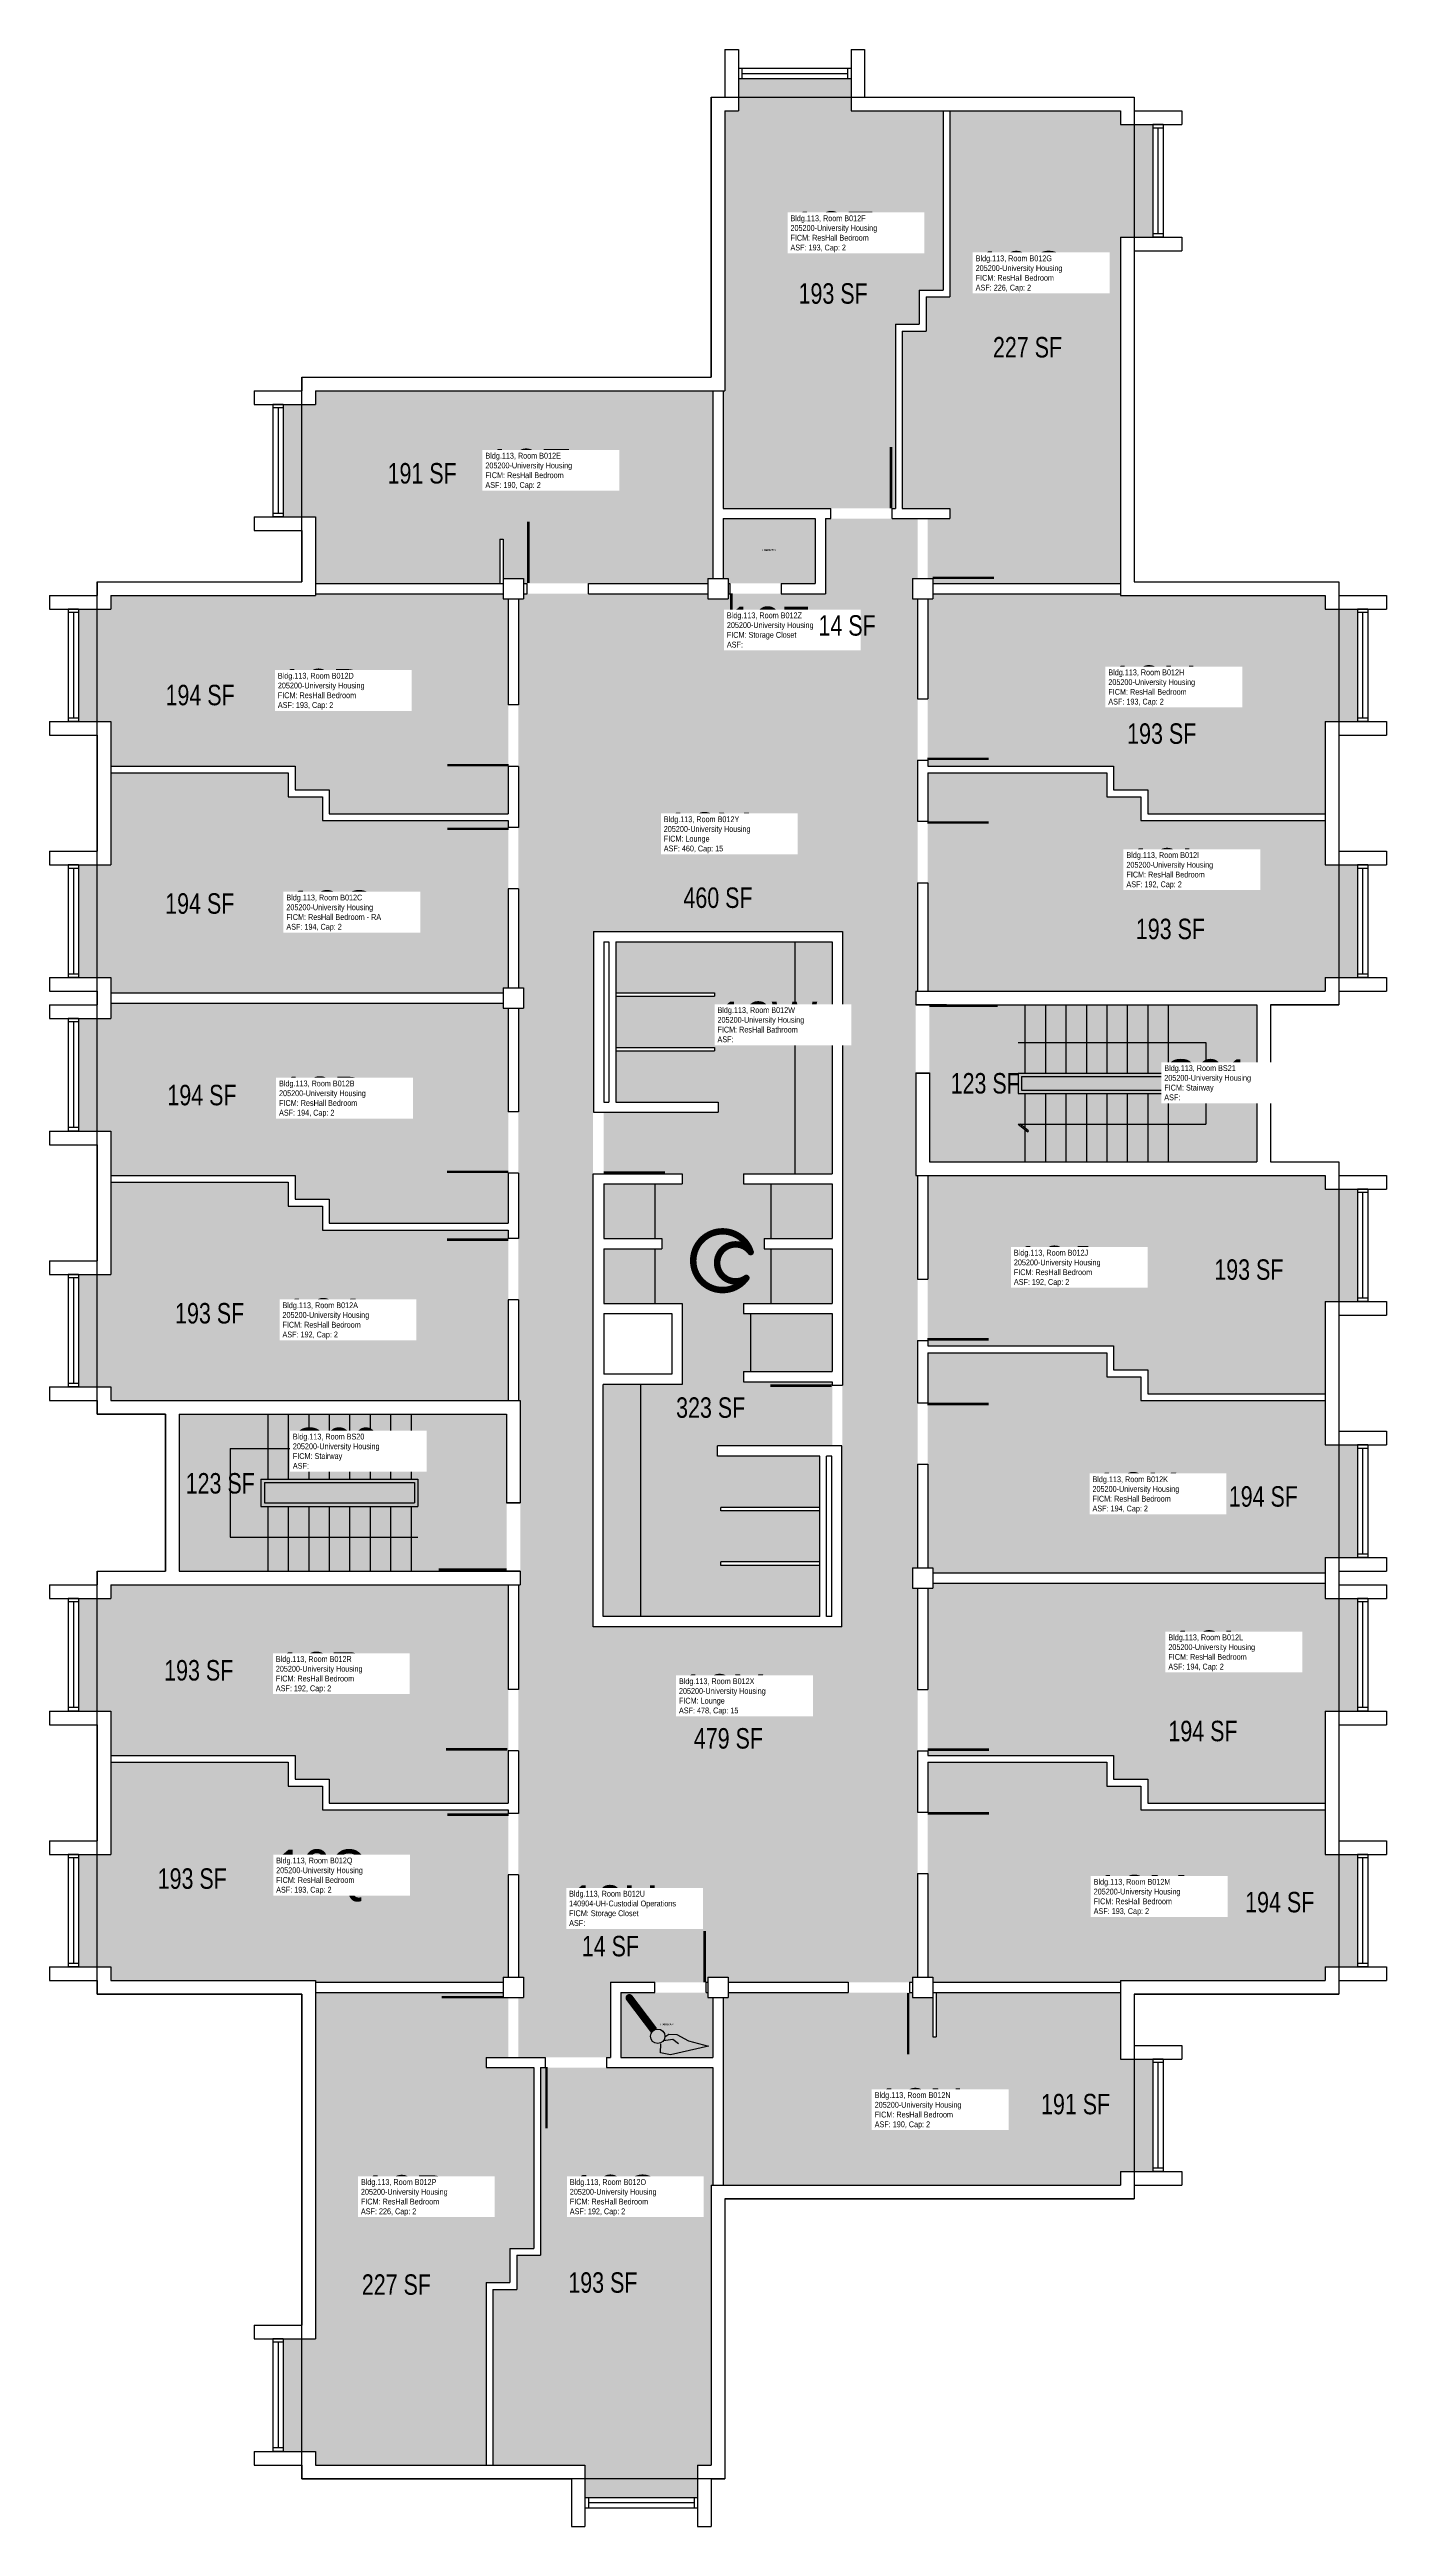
# Model space of a CAD drawing. Header units: inches. Extents: x -168 to 3268, y -1228 to 4836.
# Drawn here: x 1192 to 1976, y 3384 to 4836 of the extents above; entities that cross this region are included whole.
import ezdxf
from ezdxf.enums import TextEntityAlignment as Align

# ---------------------------------------------------------------- set-up
doc = ezdxf.new("R2010")
doc.units = ezdxf.units.IN
doc.header["$LTSCALE"] = 100
doc.header["$MEASUREMENT"] = 0
doc.layers.get('0').update_dxf_attribs({"linetype": 'CONTINUOUS'})
for name, color, linetype in [('A-DOOR', 2, 'CONTINUOUS'), ('A-FLOR', 3, 'CONTINUOUS'), ('A-GLAZ', 1, 'CONTINUOUS'), ('A-IDEN-ICON', 4, 'CONTINUOUS'), ('A-IDEN-RNUM', 7, 'CONTINUOUS'), ('A-IDEN-SNUM', 4, 'CONTINUOUS'), ('A-IDEN-VNUM', 4, 'CONTINUOUS'), ('A-SITE', 3, 'CONTINUOUS'), ('A-WALL', 5, 'CONTINUOUS'), ('AREA-TEXT', 3, 'CONTINUOUS'), ('Rooms-Category-Color', 7, 'CONTINUOUS'), ('Rooms-College-Color', 7, 'CONTINUOUS'), ('Rooms-Department-Color', 7, 'CONTINUOUS'), ('Rooms-Division-Color', 7, 'CONTINUOUS'), ('Rooms-Information', 7, 'CONTINUOUS')]:
    doc.layers.add(name, color=color, linetype=linetype)
doc.styles.add('CP_AREA', font='arial.ttf', dxfattribs={"height": 15})
doc.styles.add('CP_ROOMSNUMBER', font='arial.ttf', dxfattribs={"height": 1})
doc.styles.add('CP_ROOMVNUMBER', font='arial.ttf', dxfattribs={"width": 0.85, "height": 0.075})

# ---------------------------------------------------------------- blocks, each defined once
blk = doc.blocks.new('CPBATH')
at = {"const_width": 0.0127}
for points in [[(0.0571, 0.0168, 0.861492), (-0.0551, 0, 1)], [(-0.0551, 0, 0.726902), (0.0487, -0.0337, 1)], [(0.0571, 0.0168, 0.729002), (-0.0084, -0.0042, 1)], [(-0.0084, -0.0042, 0.609468), (0.0487, -0.0337, 1)]]:
    blk.add_lwpolyline(points, format="xyb", dxfattribs=at)
at = {"const_width": 0.00637}
for points in [[(0.0544, 0.0152, 1), (0.0599, 0.0184, 1)], [(0.0459, -0.0353, 1), (0.0515, -0.0321, 1)]]:
    blk.add_lwpolyline(points, format="xyb", close=True, dxfattribs=at)
blk = doc.blocks.new('CPCUST')
for p, q in [((0.0171, -0.0639), (0.02, -0.0466)), ((0.0262, -0.0408), (0.0446, -0.0406)), ((0.0297, -0.0341), (0.0376, -0.0302)), ((0.0376, -0.0302), (0.0533, -0.0324)), ((0.0446, -0.0406), (0.0543, -0.0505)), ((0.0533, -0.0324), (0.0745, -0.0479)), ((0.0745, -0.0479), (0.1117, -0.0625)), ((0.0358, -0.0705), (0.0171, -0.0639)), ((0.1117, -0.0625), (0.0358, -0.0705))]:
    blk.add_line(p, q)
at = {"const_width": 0.015}
blk.add_lwpolyline([(-0.03, 0.05), (0.01, -0.0193)], dxfattribs=at)
at = {"const_width": 0.0075}
blk.add_lwpolyline([(-0.0332, 0.0481, 1), (-0.0268, 0.0519, 1)], format="xyb", close=True, dxfattribs=at)
blk.add_circle((0.0158, -0.0313), 0.0141)

msp = doc.modelspace()

# ---------------------------------------------------------------- hatches: boundary and pattern name
at = {"layer": 'Rooms-Category-Color', "true_color": 0x728ef3}
for points in [[(1587, 4567), (1650.2, 4567), (1686.2, 4567), (1688, 4567), (1688, 4675), (1702, 4675), (1702, 4695), (1716, 4695), (1716, 4800), (1662, 4800), (1662, 4819), (1596, 4819), (1596, 4800), (1588, 4800), (1588, 4636), (1587, 4636)], [(1720, 4567), (1720, 4561), (1707, 4561), (1707, 4526), (1710, 4526), (1710, 4523), (1820, 4523), (1820, 4726), (1839, 4726), (1839, 4792), (1820, 4792), (1820, 4800), (1720, 4800), (1720, 4691), (1706, 4691), (1706, 4671), (1692, 4671), (1692, 4567)], [(1329, 4562), (1329, 4628), (1348, 4628), (1348, 4636), (1581, 4636), (1581, 4561), (1581, 4526), (1578, 4526), (1578, 4523), (1508, 4523), (1472, 4523), (1470, 4523), (1470, 4526), (1458, 4526), (1458, 4549), (1456, 4549), (1456, 4523), (1348, 4523), (1348, 4562)], [(1657, 4116.5), (1657, 4319), (1511, 4319), (1510.7, 4213), (1510.7, 4210), (1510.7, 4177), (1510.7, 4174), (1510.7, 4116.5), (1467, 4116.5), (1467, 4177.3), (1467, 4213.3), (1467, 4274), (1470, 4274), (1470, 4286), (1467, 4286), (1467, 4344), (1467, 4380), (1467, 4415.8), (1467, 4380), (1467, 4415.8), (1467, 4451.8), (1467, 4514), (1470, 4514), (1470, 4517), (1472, 4517), (1508, 4517), (1578, 4517), (1578, 4514), (1590, 4514), (1590, 4517), (1591, 4517), (1621, 4517), (1647, 4517), (1647, 4561), (1650.2, 4561), (1686.2, 4561), (1701, 4561), (1701, 4526), (1698, 4526), (1698, 4514), (1701, 4514), (1701, 4455.4), (1701, 4419.4), (1701, 4383.6), (1701, 4419.4), (1701, 4383.6), (1701, 4347.6), (1701, 4284), (1700, 4284), (1700, 4276), (1700, 4236), (1700, 4176), (1701, 4176), (1701, 4116.5)], [(1590, 4523), (1590, 4526), (1587, 4526), (1587, 4561), (1641, 4561), (1641, 4523)], [(1348, 4517), (1458, 4517), (1458, 4514), (1461, 4514), (1461, 4451.8), (1461, 4415.8), (1461, 4388), (1461, 4415.8), (1461, 4388), (1356, 4388), (1356, 4402), (1336, 4402), (1336, 4416), (1228, 4416), (1228, 4442), (1209, 4442), (1209, 4508), (1228, 4508), (1228, 4516), (1348, 4516)], [(1816, 4416), (1816, 4402), (1836, 4402), (1836, 4388), (1940, 4388), (1940, 4442), (1959, 4442), (1959, 4508), (1940, 4508), (1940, 4516), (1820, 4516), (1820, 4517), (1710, 4517), (1710, 4514), (1707, 4514), (1707, 4455.4), (1707, 4416)], [(1332, 4412), (1332, 4398), (1352, 4398), (1352, 4384), (1461, 4384), (1461, 4344), (1461, 4286), (1458, 4286), (1458, 4283), (1228, 4283), (1228, 4292), (1209, 4292), (1209, 4358), (1228, 4358), (1228, 4412)], [(1940, 4358), (1940, 4384), (1832, 4384), (1832, 4398), (1812, 4398), (1812, 4412), (1707, 4412), (1707, 4383.6), (1707, 4412), (1707, 4383.6), (1707, 4347.6), (1707, 4284), (1940, 4284), (1940, 4292), (1959, 4292), (1959, 4358)], [(1651, 4095), (1651, 4067), (1651, 4061), (1599, 4061), (1599, 4055), (1651, 4055), (1651, 4053), (1651, 4022), (1651, 4019), (1651, 4017.4), (1583.9, 4017.4), (1583.7, 4013), (1583.7, 4011.4), (1644, 4011.4), (1643.7, 3981.4), (1585.7, 3981.4), (1585.7, 3979.4), (1643.7, 3979.4), (1643.7, 3949.4), (1585.7, 3949.4), (1585.7, 3947.4), (1643.7, 3947.4), (1643.7, 3943), (1643.7, 3917.4), (1516.7, 3917.4), (1516.7, 3943), (1517, 4053.4), (1563, 4053.4), (1563, 4062), (1563, 4101), (1517, 4101), (1517, 4122), (1517, 4125), (1517, 4131), (1517, 4133), (1551, 4133), (1551, 4139), (1517, 4139), (1517, 4165), (1517, 4171), (1563, 4171), (1563, 4177), (1517, 4177), (1517, 4210), (1517, 4213), (1584, 4213), (1584, 4219), (1524, 4219), (1524, 4249), (1582, 4249), (1582, 4251), (1524, 4251), (1524, 4281), (1582, 4281), (1582, 4283), (1524, 4283), (1524, 4313), (1651, 4313), (1651, 4177), (1599, 4177), (1599, 4171), (1651, 4171), (1651, 4139), (1620, 4139), (1611, 4139), (1611, 4133), (1651, 4133), (1651, 4103), (1651, 4101), (1599, 4101), (1599, 4095)], [(1228, 4202), (1228, 4176), (1336, 4176), (1336, 4162), (1356, 4162), (1356, 4148), (1461, 4148), (1461, 4177.3), (1461, 4213.3), (1461, 4274), (1458, 4274), (1458, 4277), (1228, 4277), (1228, 4268), (1209, 4268), (1209, 4202), (1228, 4202), (1209, 4202)], [(1209, 4118), (1228, 4118), (1228, 4172), (1332, 4172), (1332, 4158), (1352, 4158), (1352, 4144), (1461, 4144), (1461, 4139), (1461, 4103), (1461, 4044), (1228, 4044), (1228, 4052), (1209, 4052)], [(1940, 4102), (1959, 4102), (1959, 4168), (1940, 4168), (1940, 4176), (1707, 4176), (1707, 4115.2), (1707, 4076), (1816, 4076), (1816, 4062), (1836, 4062), (1836, 4048), (1940, 4048)], [(1657, 4116.5), (1701, 4116.5), (1701, 4079.2), (1701, 4042.7), (1701, 4079.2), (1701, 4042.7), (1701, 4006.7), (1701, 3946), (1698, 3946), (1698, 3934), (1701, 3934), (1701, 3838.7), (1701, 3802.8), (1701, 3766.8), (1701, 3706), (1698, 3706), (1698, 3704), (1698, 3703), (1696.3, 3703), (1660.3, 3703), (1590, 3703), (1590, 3706), (1578, 3706), (1578, 3703), (1577, 3703), (1547, 3703), (1521, 3703), (1521, 3659), (1518.6, 3659), (1482.6, 3659), (1467, 3659), (1467, 3694), (1470, 3694), (1470, 3706), (1467, 3706), (1467, 3765.9), (1467, 3801.9), (1467, 3838.7), (1467, 3801.9), (1467, 3838.7), (1467, 3874.7), (1467, 3936), (1468, 3936), (1468, 3944), (1468, 3984), (1468, 4044), (1467, 4044), (1467, 4103), (1467, 4116.5), (1510.7, 4116.5), (1510.7, 4090), (1510.7, 3937), (1510.7, 3911.4), (1656.7, 3911.4), (1656.7, 3937), (1656.9, 4017.4), (1656.9, 4022), (1657, 4053), (1657, 4058)], [(1959, 4018), (1959, 3952), (1940, 3952), (1940, 3943), (1710, 3943), (1710, 3946), (1707, 3946), (1707, 4072), (1812, 4072), (1812, 4058), (1832, 4058), (1832, 4044), (1940, 4044), (1940, 4018)], [(1336, 3836), (1336, 3822), (1356, 3822), (1356, 3808), (1461, 3808), (1461, 3838.7), (1461, 3808), (1461, 3838.7), (1461, 3874.7), (1461, 3936), (1407, 3936), (1401, 3936), (1322, 3936), (1316, 3936), (1228, 3936), (1228, 3928), (1209, 3928), (1209, 3862), (1228, 3862), (1228, 3836)], [(1940, 3928), (1940, 3937), (1710, 3937), (1710, 3934), (1707, 3934), (1707, 3836), (1816, 3836), (1816, 3822), (1836, 3822), (1836, 3808), (1940, 3808), (1940, 3862), (1959, 3862), (1959, 3928)], [(1228, 3712), (1228, 3704), (1348, 3704), (1348, 3703), (1458, 3703), (1458, 3706), (1461, 3706), (1461, 3765.9), (1461, 3804), (1352, 3804), (1352, 3818), (1332, 3818), (1332, 3832), (1228, 3832), (1228, 3778), (1209, 3778), (1209, 3712)], [(1707, 3832), (1812, 3832), (1812, 3818), (1832, 3818), (1832, 3804), (1940, 3804), (1940, 3778), (1959, 3778), (1959, 3712), (1940, 3712), (1940, 3704), (1820, 3704), (1820, 3703), (1710, 3703), (1710, 3706), (1707, 3706), (1707, 3766.8), (1707, 3802.8), (1707, 3832), (1707, 3802.8)], [(1348, 3696), (1348, 3697), (1348, 3494), (1329, 3494), (1329, 3428), (1348, 3428), (1348, 3420), (1448, 3420), (1448, 3527), (1462, 3527), (1462, 3547), (1476, 3547), (1476, 3653), (1448, 3653), (1448, 3659), (1461, 3659), (1461, 3694), (1458, 3694), (1458, 3697), (1348, 3697)], [(1527, 3697), (1527, 3659), (1581, 3659), (1581, 3694), (1578, 3694), (1578, 3697), (1577, 3697), (1547, 3697)], [(1820, 3658), (1839, 3658), (1839, 3592), (1820, 3592), (1820, 3584), (1587, 3584), (1587, 3694), (1590, 3694), (1590, 3697), (1660.3, 3697), (1696.3, 3697), (1698, 3697), (1698, 3696), (1698, 3694), (1710, 3694), (1710, 3671), (1712, 3671), (1712, 3697), (1820, 3697)], [(1580, 3420), (1580, 3464), (1580, 3584), (1581, 3584), (1581, 3653), (1518.6, 3653), (1482.6, 3653), (1480, 3653), (1480, 3543), (1466, 3543), (1466, 3523), (1452, 3523), (1452, 3420), (1506, 3420), (1506, 3401), (1572, 3401), (1572, 3420)]]:
    msp.add_hatch(color=171, dxfattribs=at).paths.add_polyline_path(points)
at = {"layer": 'Rooms-Category-Color', "true_color": 0xadadad}
for points in [[(1852, 4276), (1900, 4276), (1900, 4184), (1852, 4184), (1846, 4184), (1708, 4184), (1708, 4236), (1708, 4276), (1846, 4276)], [(1316, 3944), (1322, 3944), (1460, 3944), (1460, 3984), (1460, 4036), (1322, 4036), (1316, 4036), (1268, 4036), (1268, 3944)]]:
    msp.add_hatch(color=253, dxfattribs=at).paths.add_polyline_path(points)
at = {"layer": 'Rooms-College-Color', "true_color": 0xadadad}
for points in [[(1587, 4567), (1650.2, 4567), (1686.2, 4567), (1688, 4567), (1688, 4675), (1702, 4675), (1702, 4695), (1716, 4695), (1716, 4800), (1662, 4800), (1662, 4819), (1596, 4819), (1596, 4800), (1588, 4800), (1588, 4636), (1587, 4636)], [(1720, 4567), (1720, 4561), (1707, 4561), (1707, 4526), (1710, 4526), (1710, 4523), (1820, 4523), (1820, 4726), (1839, 4726), (1839, 4792), (1820, 4792), (1820, 4800), (1720, 4800), (1720, 4691), (1706, 4691), (1706, 4671), (1692, 4671), (1692, 4567)], [(1329, 4562), (1329, 4628), (1348, 4628), (1348, 4636), (1581, 4636), (1581, 4561), (1581, 4526), (1578, 4526), (1578, 4523), (1508, 4523), (1472, 4523), (1470, 4523), (1470, 4526), (1458, 4526), (1458, 4549), (1456, 4549), (1456, 4523), (1348, 4523), (1348, 4562)], [(1657, 4116.5), (1657, 4319), (1511, 4319), (1510.7, 4213), (1510.7, 4210), (1510.7, 4177), (1510.7, 4174), (1510.7, 4116.5), (1467, 4116.5), (1467, 4177.3), (1467, 4213.3), (1467, 4274), (1470, 4274), (1470, 4286), (1467, 4286), (1467, 4344), (1467, 4380), (1467, 4415.8), (1467, 4380), (1467, 4415.8), (1467, 4451.8), (1467, 4514), (1470, 4514), (1470, 4517), (1472, 4517), (1508, 4517), (1578, 4517), (1578, 4514), (1590, 4514), (1590, 4517), (1591, 4517), (1621, 4517), (1647, 4517), (1647, 4561), (1650.2, 4561), (1686.2, 4561), (1701, 4561), (1701, 4526), (1698, 4526), (1698, 4514), (1701, 4514), (1701, 4455.4), (1701, 4419.4), (1701, 4383.6), (1701, 4419.4), (1701, 4383.6), (1701, 4347.6), (1701, 4284), (1700, 4284), (1700, 4276), (1700, 4236), (1700, 4176), (1701, 4176), (1701, 4116.5)], [(1590, 4523), (1590, 4526), (1587, 4526), (1587, 4561), (1641, 4561), (1641, 4523)], [(1348, 4517), (1458, 4517), (1458, 4514), (1461, 4514), (1461, 4451.8), (1461, 4415.8), (1461, 4388), (1461, 4415.8), (1461, 4388), (1356, 4388), (1356, 4402), (1336, 4402), (1336, 4416), (1228, 4416), (1228, 4442), (1209, 4442), (1209, 4508), (1228, 4508), (1228, 4516), (1348, 4516)], [(1816, 4416), (1816, 4402), (1836, 4402), (1836, 4388), (1940, 4388), (1940, 4442), (1959, 4442), (1959, 4508), (1940, 4508), (1940, 4516), (1820, 4516), (1820, 4517), (1710, 4517), (1710, 4514), (1707, 4514), (1707, 4455.4), (1707, 4416)], [(1332, 4412), (1332, 4398), (1352, 4398), (1352, 4384), (1461, 4384), (1461, 4344), (1461, 4286), (1458, 4286), (1458, 4283), (1228, 4283), (1228, 4292), (1209, 4292), (1209, 4358), (1228, 4358), (1228, 4412)], [(1940, 4358), (1940, 4384), (1832, 4384), (1832, 4398), (1812, 4398), (1812, 4412), (1707, 4412), (1707, 4383.6), (1707, 4412), (1707, 4383.6), (1707, 4347.6), (1707, 4284), (1940, 4284), (1940, 4292), (1959, 4292), (1959, 4358)], [(1651, 4095), (1651, 4067), (1651, 4061), (1599, 4061), (1599, 4055), (1651, 4055), (1651, 4053), (1651, 4022), (1651, 4019), (1651, 4017.4), (1583.9, 4017.4), (1583.7, 4013), (1583.7, 4011.4), (1644, 4011.4), (1643.7, 3981.4), (1585.7, 3981.4), (1585.7, 3979.4), (1643.7, 3979.4), (1643.7, 3949.4), (1585.7, 3949.4), (1585.7, 3947.4), (1643.7, 3947.4), (1643.7, 3943), (1643.7, 3917.4), (1516.7, 3917.4), (1516.7, 3943), (1517, 4053.4), (1563, 4053.4), (1563, 4062), (1563, 4101), (1517, 4101), (1517, 4122), (1517, 4125), (1517, 4131), (1517, 4133), (1551, 4133), (1551, 4139), (1517, 4139), (1517, 4165), (1517, 4171), (1563, 4171), (1563, 4177), (1517, 4177), (1517, 4210), (1517, 4213), (1584, 4213), (1584, 4219), (1524, 4219), (1524, 4249), (1582, 4249), (1582, 4251), (1524, 4251), (1524, 4281), (1582, 4281), (1582, 4283), (1524, 4283), (1524, 4313), (1651, 4313), (1651, 4177), (1599, 4177), (1599, 4171), (1651, 4171), (1651, 4139), (1620, 4139), (1611, 4139), (1611, 4133), (1651, 4133), (1651, 4103), (1651, 4101), (1599, 4101), (1599, 4095)], [(1228, 4202), (1228, 4176), (1336, 4176), (1336, 4162), (1356, 4162), (1356, 4148), (1461, 4148), (1461, 4177.3), (1461, 4213.3), (1461, 4274), (1458, 4274), (1458, 4277), (1228, 4277), (1228, 4268), (1209, 4268), (1209, 4202), (1228, 4202), (1209, 4202)], [(1852, 4276), (1900, 4276), (1900, 4184), (1852, 4184), (1846, 4184), (1708, 4184), (1708, 4236), (1708, 4276), (1846, 4276)], [(1209, 4118), (1228, 4118), (1228, 4172), (1332, 4172), (1332, 4158), (1352, 4158), (1352, 4144), (1461, 4144), (1461, 4139), (1461, 4103), (1461, 4044), (1228, 4044), (1228, 4052), (1209, 4052)], [(1940, 4102), (1959, 4102), (1959, 4168), (1940, 4168), (1940, 4176), (1707, 4176), (1707, 4115.2), (1707, 4076), (1816, 4076), (1816, 4062), (1836, 4062), (1836, 4048), (1940, 4048)], [(1657, 4116.5), (1701, 4116.5), (1701, 4079.2), (1701, 4042.7), (1701, 4079.2), (1701, 4042.7), (1701, 4006.7), (1701, 3946), (1698, 3946), (1698, 3934), (1701, 3934), (1701, 3838.7), (1701, 3802.8), (1701, 3766.8), (1701, 3706), (1698, 3706), (1698, 3704), (1698, 3703), (1696.3, 3703), (1660.3, 3703), (1590, 3703), (1590, 3706), (1578, 3706), (1578, 3703), (1577, 3703), (1547, 3703), (1521, 3703), (1521, 3659), (1518.6, 3659), (1482.6, 3659), (1467, 3659), (1467, 3694), (1470, 3694), (1470, 3706), (1467, 3706), (1467, 3765.9), (1467, 3801.9), (1467, 3838.7), (1467, 3801.9), (1467, 3838.7), (1467, 3874.7), (1467, 3936), (1468, 3936), (1468, 3944), (1468, 3984), (1468, 4044), (1467, 4044), (1467, 4103), (1467, 4116.5), (1510.7, 4116.5), (1510.7, 4090), (1510.7, 3937), (1510.7, 3911.4), (1656.7, 3911.4), (1656.7, 3937), (1656.9, 4017.4), (1656.9, 4022), (1657, 4053), (1657, 4058)], [(1959, 4018), (1959, 3952), (1940, 3952), (1940, 3943), (1710, 3943), (1710, 3946), (1707, 3946), (1707, 4072), (1812, 4072), (1812, 4058), (1832, 4058), (1832, 4044), (1940, 4044), (1940, 4018)], [(1316, 3944), (1322, 3944), (1460, 3944), (1460, 3984), (1460, 4036), (1322, 4036), (1316, 4036), (1268, 4036), (1268, 3944)], [(1336, 3836), (1336, 3822), (1356, 3822), (1356, 3808), (1461, 3808), (1461, 3838.7), (1461, 3808), (1461, 3838.7), (1461, 3874.7), (1461, 3936), (1407, 3936), (1401, 3936), (1322, 3936), (1316, 3936), (1228, 3936), (1228, 3928), (1209, 3928), (1209, 3862), (1228, 3862), (1228, 3836)], [(1940, 3928), (1940, 3937), (1710, 3937), (1710, 3934), (1707, 3934), (1707, 3836), (1816, 3836), (1816, 3822), (1836, 3822), (1836, 3808), (1940, 3808), (1940, 3862), (1959, 3862), (1959, 3928)], [(1228, 3712), (1228, 3704), (1348, 3704), (1348, 3703), (1458, 3703), (1458, 3706), (1461, 3706), (1461, 3765.9), (1461, 3804), (1352, 3804), (1352, 3818), (1332, 3818), (1332, 3832), (1228, 3832), (1228, 3778), (1209, 3778), (1209, 3712)], [(1707, 3832), (1812, 3832), (1812, 3818), (1832, 3818), (1832, 3804), (1940, 3804), (1940, 3778), (1959, 3778), (1959, 3712), (1940, 3712), (1940, 3704), (1820, 3704), (1820, 3703), (1710, 3703), (1710, 3706), (1707, 3706), (1707, 3766.8), (1707, 3802.8), (1707, 3832), (1707, 3802.8)], [(1348, 3696), (1348, 3697), (1348, 3494), (1329, 3494), (1329, 3428), (1348, 3428), (1348, 3420), (1448, 3420), (1448, 3527), (1462, 3527), (1462, 3547), (1476, 3547), (1476, 3653), (1448, 3653), (1448, 3659), (1461, 3659), (1461, 3694), (1458, 3694), (1458, 3697), (1348, 3697)], [(1527, 3697), (1527, 3659), (1581, 3659), (1581, 3694), (1578, 3694), (1578, 3697), (1577, 3697), (1547, 3697)], [(1820, 3658), (1839, 3658), (1839, 3592), (1820, 3592), (1820, 3584), (1587, 3584), (1587, 3694), (1590, 3694), (1590, 3697), (1660.3, 3697), (1696.3, 3697), (1698, 3697), (1698, 3696), (1698, 3694), (1710, 3694), (1710, 3671), (1712, 3671), (1712, 3697), (1820, 3697)], [(1580, 3420), (1580, 3464), (1580, 3584), (1581, 3584), (1581, 3653), (1518.6, 3653), (1482.6, 3653), (1480, 3653), (1480, 3543), (1466, 3543), (1466, 3523), (1452, 3523), (1452, 3420), (1506, 3420), (1506, 3401), (1572, 3401), (1572, 3420)]]:
    msp.add_hatch(color=253, dxfattribs=at).paths.add_polyline_path(points)
at = {"layer": 'Rooms-Department-Color', "true_color": 0x604aed}
for points in [[(1587, 4567), (1650.2, 4567), (1686.2, 4567), (1688, 4567), (1688, 4675), (1702, 4675), (1702, 4695), (1716, 4695), (1716, 4800), (1662, 4800), (1662, 4819), (1596, 4819), (1596, 4800), (1588, 4800), (1588, 4636), (1587, 4636)], [(1720, 4567), (1720, 4561), (1707, 4561), (1707, 4526), (1710, 4526), (1710, 4523), (1820, 4523), (1820, 4726), (1839, 4726), (1839, 4792), (1820, 4792), (1820, 4800), (1720, 4800), (1720, 4691), (1706, 4691), (1706, 4671), (1692, 4671), (1692, 4567)], [(1329, 4562), (1329, 4628), (1348, 4628), (1348, 4636), (1581, 4636), (1581, 4561), (1581, 4526), (1578, 4526), (1578, 4523), (1508, 4523), (1472, 4523), (1470, 4523), (1470, 4526), (1458, 4526), (1458, 4549), (1456, 4549), (1456, 4523), (1348, 4523), (1348, 4562)], [(1657, 4116.5), (1657, 4319), (1511, 4319), (1510.7, 4213), (1510.7, 4210), (1510.7, 4177), (1510.7, 4174), (1510.7, 4116.5), (1467, 4116.5), (1467, 4177.3), (1467, 4213.3), (1467, 4274), (1470, 4274), (1470, 4286), (1467, 4286), (1467, 4344), (1467, 4380), (1467, 4415.8), (1467, 4380), (1467, 4415.8), (1467, 4451.8), (1467, 4514), (1470, 4514), (1470, 4517), (1472, 4517), (1508, 4517), (1578, 4517), (1578, 4514), (1590, 4514), (1590, 4517), (1591, 4517), (1621, 4517), (1647, 4517), (1647, 4561), (1650.2, 4561), (1686.2, 4561), (1701, 4561), (1701, 4526), (1698, 4526), (1698, 4514), (1701, 4514), (1701, 4455.4), (1701, 4419.4), (1701, 4383.6), (1701, 4419.4), (1701, 4383.6), (1701, 4347.6), (1701, 4284), (1700, 4284), (1700, 4276), (1700, 4236), (1700, 4176), (1701, 4176), (1701, 4116.5)], [(1590, 4523), (1590, 4526), (1587, 4526), (1587, 4561), (1641, 4561), (1641, 4523)], [(1348, 4517), (1458, 4517), (1458, 4514), (1461, 4514), (1461, 4451.8), (1461, 4415.8), (1461, 4388), (1461, 4415.8), (1461, 4388), (1356, 4388), (1356, 4402), (1336, 4402), (1336, 4416), (1228, 4416), (1228, 4442), (1209, 4442), (1209, 4508), (1228, 4508), (1228, 4516), (1348, 4516)], [(1816, 4416), (1816, 4402), (1836, 4402), (1836, 4388), (1940, 4388), (1940, 4442), (1959, 4442), (1959, 4508), (1940, 4508), (1940, 4516), (1820, 4516), (1820, 4517), (1710, 4517), (1710, 4514), (1707, 4514), (1707, 4455.4), (1707, 4416)], [(1332, 4412), (1332, 4398), (1352, 4398), (1352, 4384), (1461, 4384), (1461, 4344), (1461, 4286), (1458, 4286), (1458, 4283), (1228, 4283), (1228, 4292), (1209, 4292), (1209, 4358), (1228, 4358), (1228, 4412)], [(1940, 4358), (1940, 4384), (1832, 4384), (1832, 4398), (1812, 4398), (1812, 4412), (1707, 4412), (1707, 4383.6), (1707, 4412), (1707, 4383.6), (1707, 4347.6), (1707, 4284), (1940, 4284), (1940, 4292), (1959, 4292), (1959, 4358)], [(1651, 4095), (1651, 4067), (1651, 4061), (1599, 4061), (1599, 4055), (1651, 4055), (1651, 4053), (1651, 4022), (1651, 4019), (1651, 4017.4), (1583.9, 4017.4), (1583.7, 4013), (1583.7, 4011.4), (1644, 4011.4), (1643.7, 3981.4), (1585.7, 3981.4), (1585.7, 3979.4), (1643.7, 3979.4), (1643.7, 3949.4), (1585.7, 3949.4), (1585.7, 3947.4), (1643.7, 3947.4), (1643.7, 3943), (1643.7, 3917.4), (1516.7, 3917.4), (1516.7, 3943), (1517, 4053.4), (1563, 4053.4), (1563, 4062), (1563, 4101), (1517, 4101), (1517, 4122), (1517, 4125), (1517, 4131), (1517, 4133), (1551, 4133), (1551, 4139), (1517, 4139), (1517, 4165), (1517, 4171), (1563, 4171), (1563, 4177), (1517, 4177), (1517, 4210), (1517, 4213), (1584, 4213), (1584, 4219), (1524, 4219), (1524, 4249), (1582, 4249), (1582, 4251), (1524, 4251), (1524, 4281), (1582, 4281), (1582, 4283), (1524, 4283), (1524, 4313), (1651, 4313), (1651, 4177), (1599, 4177), (1599, 4171), (1651, 4171), (1651, 4139), (1620, 4139), (1611, 4139), (1611, 4133), (1651, 4133), (1651, 4103), (1651, 4101), (1599, 4101), (1599, 4095)], [(1228, 4202), (1228, 4176), (1336, 4176), (1336, 4162), (1356, 4162), (1356, 4148), (1461, 4148), (1461, 4177.3), (1461, 4213.3), (1461, 4274), (1458, 4274), (1458, 4277), (1228, 4277), (1228, 4268), (1209, 4268), (1209, 4202), (1228, 4202), (1209, 4202)], [(1209, 4118), (1228, 4118), (1228, 4172), (1332, 4172), (1332, 4158), (1352, 4158), (1352, 4144), (1461, 4144), (1461, 4139), (1461, 4103), (1461, 4044), (1228, 4044), (1228, 4052), (1209, 4052)], [(1940, 4102), (1959, 4102), (1959, 4168), (1940, 4168), (1940, 4176), (1707, 4176), (1707, 4115.2), (1707, 4076), (1816, 4076), (1816, 4062), (1836, 4062), (1836, 4048), (1940, 4048)], [(1657, 4116.5), (1701, 4116.5), (1701, 4079.2), (1701, 4042.7), (1701, 4079.2), (1701, 4042.7), (1701, 4006.7), (1701, 3946), (1698, 3946), (1698, 3934), (1701, 3934), (1701, 3838.7), (1701, 3802.8), (1701, 3766.8), (1701, 3706), (1698, 3706), (1698, 3704), (1698, 3703), (1696.3, 3703), (1660.3, 3703), (1590, 3703), (1590, 3706), (1578, 3706), (1578, 3703), (1577, 3703), (1547, 3703), (1521, 3703), (1521, 3659), (1518.6, 3659), (1482.6, 3659), (1467, 3659), (1467, 3694), (1470, 3694), (1470, 3706), (1467, 3706), (1467, 3765.9), (1467, 3801.9), (1467, 3838.7), (1467, 3801.9), (1467, 3838.7), (1467, 3874.7), (1467, 3936), (1468, 3936), (1468, 3944), (1468, 3984), (1468, 4044), (1467, 4044), (1467, 4103), (1467, 4116.5), (1510.7, 4116.5), (1510.7, 4090), (1510.7, 3937), (1510.7, 3911.4), (1656.7, 3911.4), (1656.7, 3937), (1656.9, 4017.4), (1656.9, 4022), (1657, 4053), (1657, 4058)], [(1959, 4018), (1959, 3952), (1940, 3952), (1940, 3943), (1710, 3943), (1710, 3946), (1707, 3946), (1707, 4072), (1812, 4072), (1812, 4058), (1832, 4058), (1832, 4044), (1940, 4044), (1940, 4018)], [(1336, 3836), (1336, 3822), (1356, 3822), (1356, 3808), (1461, 3808), (1461, 3838.7), (1461, 3808), (1461, 3838.7), (1461, 3874.7), (1461, 3936), (1407, 3936), (1401, 3936), (1322, 3936), (1316, 3936), (1228, 3936), (1228, 3928), (1209, 3928), (1209, 3862), (1228, 3862), (1228, 3836)], [(1940, 3928), (1940, 3937), (1710, 3937), (1710, 3934), (1707, 3934), (1707, 3836), (1816, 3836), (1816, 3822), (1836, 3822), (1836, 3808), (1940, 3808), (1940, 3862), (1959, 3862), (1959, 3928)], [(1228, 3712), (1228, 3704), (1348, 3704), (1348, 3703), (1458, 3703), (1458, 3706), (1461, 3706), (1461, 3765.9), (1461, 3804), (1352, 3804), (1352, 3818), (1332, 3818), (1332, 3832), (1228, 3832), (1228, 3778), (1209, 3778), (1209, 3712)], [(1707, 3832), (1812, 3832), (1812, 3818), (1832, 3818), (1832, 3804), (1940, 3804), (1940, 3778), (1959, 3778), (1959, 3712), (1940, 3712), (1940, 3704), (1820, 3704), (1820, 3703), (1710, 3703), (1710, 3706), (1707, 3706), (1707, 3766.8), (1707, 3802.8), (1707, 3832), (1707, 3802.8)], [(1348, 3696), (1348, 3697), (1348, 3494), (1329, 3494), (1329, 3428), (1348, 3428), (1348, 3420), (1448, 3420), (1448, 3527), (1462, 3527), (1462, 3547), (1476, 3547), (1476, 3653), (1448, 3653), (1448, 3659), (1461, 3659), (1461, 3694), (1458, 3694), (1458, 3697), (1348, 3697)], [(1527, 3697), (1527, 3659), (1581, 3659), (1581, 3694), (1578, 3694), (1578, 3697), (1577, 3697), (1547, 3697)], [(1820, 3658), (1839, 3658), (1839, 3592), (1820, 3592), (1820, 3584), (1587, 3584), (1587, 3694), (1590, 3694), (1590, 3697), (1660.3, 3697), (1696.3, 3697), (1698, 3697), (1698, 3696), (1698, 3694), (1710, 3694), (1710, 3671), (1712, 3671), (1712, 3697), (1820, 3697)], [(1580, 3420), (1580, 3464), (1580, 3584), (1581, 3584), (1581, 3653), (1518.6, 3653), (1482.6, 3653), (1480, 3653), (1480, 3543), (1466, 3543), (1466, 3523), (1452, 3523), (1452, 3420), (1506, 3420), (1506, 3401), (1572, 3401), (1572, 3420)]]:
    msp.add_hatch(color=173, dxfattribs=at).paths.add_polyline_path(points)
at = {"layer": 'Rooms-Department-Color', "true_color": 0xacacac}
for points in [[(1852, 4276), (1900, 4276), (1900, 4184), (1852, 4184), (1846, 4184), (1708, 4184), (1708, 4236), (1708, 4276), (1846, 4276)], [(1316, 3944), (1322, 3944), (1460, 3944), (1460, 3984), (1460, 4036), (1322, 4036), (1316, 4036), (1268, 4036), (1268, 3944)]]:
    msp.add_hatch(color=253, dxfattribs=at).paths.add_polyline_path(points)
at = {"layer": 'Rooms-Division-Color', "true_color": 0x604aed}
for points in [[(1587, 4567), (1650.2, 4567), (1686.2, 4567), (1688, 4567), (1688, 4675), (1702, 4675), (1702, 4695), (1716, 4695), (1716, 4800), (1662, 4800), (1662, 4819), (1596, 4819), (1596, 4800), (1588, 4800), (1588, 4636), (1587, 4636)], [(1720, 4567), (1720, 4561), (1707, 4561), (1707, 4526), (1710, 4526), (1710, 4523), (1820, 4523), (1820, 4726), (1839, 4726), (1839, 4792), (1820, 4792), (1820, 4800), (1720, 4800), (1720, 4691), (1706, 4691), (1706, 4671), (1692, 4671), (1692, 4567)], [(1329, 4562), (1329, 4628), (1348, 4628), (1348, 4636), (1581, 4636), (1581, 4561), (1581, 4526), (1578, 4526), (1578, 4523), (1508, 4523), (1472, 4523), (1470, 4523), (1470, 4526), (1458, 4526), (1458, 4549), (1456, 4549), (1456, 4523), (1348, 4523), (1348, 4562)], [(1657, 4116.5), (1657, 4319), (1511, 4319), (1510.7, 4213), (1510.7, 4210), (1510.7, 4177), (1510.7, 4174), (1510.7, 4116.5), (1467, 4116.5), (1467, 4177.3), (1467, 4213.3), (1467, 4274), (1470, 4274), (1470, 4286), (1467, 4286), (1467, 4344), (1467, 4380), (1467, 4415.8), (1467, 4380), (1467, 4415.8), (1467, 4451.8), (1467, 4514), (1470, 4514), (1470, 4517), (1472, 4517), (1508, 4517), (1578, 4517), (1578, 4514), (1590, 4514), (1590, 4517), (1591, 4517), (1621, 4517), (1647, 4517), (1647, 4561), (1650.2, 4561), (1686.2, 4561), (1701, 4561), (1701, 4526), (1698, 4526), (1698, 4514), (1701, 4514), (1701, 4455.4), (1701, 4419.4), (1701, 4383.6), (1701, 4419.4), (1701, 4383.6), (1701, 4347.6), (1701, 4284), (1700, 4284), (1700, 4276), (1700, 4236), (1700, 4176), (1701, 4176), (1701, 4116.5)], [(1590, 4523), (1590, 4526), (1587, 4526), (1587, 4561), (1641, 4561), (1641, 4523)], [(1348, 4517), (1458, 4517), (1458, 4514), (1461, 4514), (1461, 4451.8), (1461, 4415.8), (1461, 4388), (1461, 4415.8), (1461, 4388), (1356, 4388), (1356, 4402), (1336, 4402), (1336, 4416), (1228, 4416), (1228, 4442), (1209, 4442), (1209, 4508), (1228, 4508), (1228, 4516), (1348, 4516)], [(1816, 4416), (1816, 4402), (1836, 4402), (1836, 4388), (1940, 4388), (1940, 4442), (1959, 4442), (1959, 4508), (1940, 4508), (1940, 4516), (1820, 4516), (1820, 4517), (1710, 4517), (1710, 4514), (1707, 4514), (1707, 4455.4), (1707, 4416)], [(1332, 4412), (1332, 4398), (1352, 4398), (1352, 4384), (1461, 4384), (1461, 4344), (1461, 4286), (1458, 4286), (1458, 4283), (1228, 4283), (1228, 4292), (1209, 4292), (1209, 4358), (1228, 4358), (1228, 4412)], [(1940, 4358), (1940, 4384), (1832, 4384), (1832, 4398), (1812, 4398), (1812, 4412), (1707, 4412), (1707, 4383.6), (1707, 4412), (1707, 4383.6), (1707, 4347.6), (1707, 4284), (1940, 4284), (1940, 4292), (1959, 4292), (1959, 4358)], [(1651, 4095), (1651, 4067), (1651, 4061), (1599, 4061), (1599, 4055), (1651, 4055), (1651, 4053), (1651, 4022), (1651, 4019), (1651, 4017.4), (1583.9, 4017.4), (1583.7, 4013), (1583.7, 4011.4), (1644, 4011.4), (1643.7, 3981.4), (1585.7, 3981.4), (1585.7, 3979.4), (1643.7, 3979.4), (1643.7, 3949.4), (1585.7, 3949.4), (1585.7, 3947.4), (1643.7, 3947.4), (1643.7, 3943), (1643.7, 3917.4), (1516.7, 3917.4), (1516.7, 3943), (1517, 4053.4), (1563, 4053.4), (1563, 4062), (1563, 4101), (1517, 4101), (1517, 4122), (1517, 4125), (1517, 4131), (1517, 4133), (1551, 4133), (1551, 4139), (1517, 4139), (1517, 4165), (1517, 4171), (1563, 4171), (1563, 4177), (1517, 4177), (1517, 4210), (1517, 4213), (1584, 4213), (1584, 4219), (1524, 4219), (1524, 4249), (1582, 4249), (1582, 4251), (1524, 4251), (1524, 4281), (1582, 4281), (1582, 4283), (1524, 4283), (1524, 4313), (1651, 4313), (1651, 4177), (1599, 4177), (1599, 4171), (1651, 4171), (1651, 4139), (1620, 4139), (1611, 4139), (1611, 4133), (1651, 4133), (1651, 4103), (1651, 4101), (1599, 4101), (1599, 4095)], [(1228, 4202), (1228, 4176), (1336, 4176), (1336, 4162), (1356, 4162), (1356, 4148), (1461, 4148), (1461, 4177.3), (1461, 4213.3), (1461, 4274), (1458, 4274), (1458, 4277), (1228, 4277), (1228, 4268), (1209, 4268), (1209, 4202), (1228, 4202), (1209, 4202)], [(1209, 4118), (1228, 4118), (1228, 4172), (1332, 4172), (1332, 4158), (1352, 4158), (1352, 4144), (1461, 4144), (1461, 4139), (1461, 4103), (1461, 4044), (1228, 4044), (1228, 4052), (1209, 4052)], [(1940, 4102), (1959, 4102), (1959, 4168), (1940, 4168), (1940, 4176), (1707, 4176), (1707, 4115.2), (1707, 4076), (1816, 4076), (1816, 4062), (1836, 4062), (1836, 4048), (1940, 4048)], [(1657, 4116.5), (1701, 4116.5), (1701, 4079.2), (1701, 4042.7), (1701, 4079.2), (1701, 4042.7), (1701, 4006.7), (1701, 3946), (1698, 3946), (1698, 3934), (1701, 3934), (1701, 3838.7), (1701, 3802.8), (1701, 3766.8), (1701, 3706), (1698, 3706), (1698, 3704), (1698, 3703), (1696.3, 3703), (1660.3, 3703), (1590, 3703), (1590, 3706), (1578, 3706), (1578, 3703), (1577, 3703), (1547, 3703), (1521, 3703), (1521, 3659), (1518.6, 3659), (1482.6, 3659), (1467, 3659), (1467, 3694), (1470, 3694), (1470, 3706), (1467, 3706), (1467, 3765.9), (1467, 3801.9), (1467, 3838.7), (1467, 3801.9), (1467, 3838.7), (1467, 3874.7), (1467, 3936), (1468, 3936), (1468, 3944), (1468, 3984), (1468, 4044), (1467, 4044), (1467, 4103), (1467, 4116.5), (1510.7, 4116.5), (1510.7, 4090), (1510.7, 3937), (1510.7, 3911.4), (1656.7, 3911.4), (1656.7, 3937), (1656.9, 4017.4), (1656.9, 4022), (1657, 4053), (1657, 4058)], [(1959, 4018), (1959, 3952), (1940, 3952), (1940, 3943), (1710, 3943), (1710, 3946), (1707, 3946), (1707, 4072), (1812, 4072), (1812, 4058), (1832, 4058), (1832, 4044), (1940, 4044), (1940, 4018)], [(1336, 3836), (1336, 3822), (1356, 3822), (1356, 3808), (1461, 3808), (1461, 3838.7), (1461, 3808), (1461, 3838.7), (1461, 3874.7), (1461, 3936), (1407, 3936), (1401, 3936), (1322, 3936), (1316, 3936), (1228, 3936), (1228, 3928), (1209, 3928), (1209, 3862), (1228, 3862), (1228, 3836)], [(1940, 3928), (1940, 3937), (1710, 3937), (1710, 3934), (1707, 3934), (1707, 3836), (1816, 3836), (1816, 3822), (1836, 3822), (1836, 3808), (1940, 3808), (1940, 3862), (1959, 3862), (1959, 3928)], [(1228, 3712), (1228, 3704), (1348, 3704), (1348, 3703), (1458, 3703), (1458, 3706), (1461, 3706), (1461, 3765.9), (1461, 3804), (1352, 3804), (1352, 3818), (1332, 3818), (1332, 3832), (1228, 3832), (1228, 3778), (1209, 3778), (1209, 3712)], [(1707, 3832), (1812, 3832), (1812, 3818), (1832, 3818), (1832, 3804), (1940, 3804), (1940, 3778), (1959, 3778), (1959, 3712), (1940, 3712), (1940, 3704), (1820, 3704), (1820, 3703), (1710, 3703), (1710, 3706), (1707, 3706), (1707, 3766.8), (1707, 3802.8), (1707, 3832), (1707, 3802.8)], [(1348, 3696), (1348, 3697), (1348, 3494), (1329, 3494), (1329, 3428), (1348, 3428), (1348, 3420), (1448, 3420), (1448, 3527), (1462, 3527), (1462, 3547), (1476, 3547), (1476, 3653), (1448, 3653), (1448, 3659), (1461, 3659), (1461, 3694), (1458, 3694), (1458, 3697), (1348, 3697)], [(1527, 3697), (1527, 3659), (1581, 3659), (1581, 3694), (1578, 3694), (1578, 3697), (1577, 3697), (1547, 3697)], [(1820, 3658), (1839, 3658), (1839, 3592), (1820, 3592), (1820, 3584), (1587, 3584), (1587, 3694), (1590, 3694), (1590, 3697), (1660.3, 3697), (1696.3, 3697), (1698, 3697), (1698, 3696), (1698, 3694), (1710, 3694), (1710, 3671), (1712, 3671), (1712, 3697), (1820, 3697)], [(1580, 3420), (1580, 3464), (1580, 3584), (1581, 3584), (1581, 3653), (1518.6, 3653), (1482.6, 3653), (1480, 3653), (1480, 3543), (1466, 3543), (1466, 3523), (1452, 3523), (1452, 3420), (1506, 3420), (1506, 3401), (1572, 3401), (1572, 3420)]]:
    msp.add_hatch(color=173, dxfattribs=at).paths.add_polyline_path(points)
at = {"layer": 'Rooms-Division-Color', "true_color": 0xadadad}
for points in [[(1852, 4276), (1900, 4276), (1900, 4184), (1852, 4184), (1846, 4184), (1708, 4184), (1708, 4236), (1708, 4276), (1846, 4276)], [(1316, 3944), (1322, 3944), (1460, 3944), (1460, 3984), (1460, 4036), (1322, 4036), (1316, 4036), (1268, 4036), (1268, 3944)]]:
    msp.add_hatch(color=253, dxfattribs=at).paths.add_polyline_path(points)

# ---------------------------------------------------------------- linework, layer by layer
at = {"layer": 'A-DOOR'}
for points in [[(1685.5, 4567.1, 1.5, 1.5, 0), (1685.5, 4603.1, 0, 0, 0), (1684.7, 4603.1, 0, 0, 0.414214), (1650.2, 4565.6, 0, 0, 0.414214)], [(1472.8, 4523.3, 1.5, 1.5, 0), (1472.8, 4559.3, 0, 0, 0), (1473.5, 4559.3, 0, 0, -0.414214), (1508, 4521.8, 0, 0, -0.414214)], [(1709.9, 4526.3, 1.5, 1.5, 0), (1745.9, 4526.3, 0, 0, 0), (1745.9, 4527.1, 0, 0, 0.414214), (1708.4, 4561.6, 0, 0, 0.414214)], [(1591.8, 4517.2, 1.5, 1.5, 0), (1591.8, 4487.2, 0, 0, 0), (1591, 4487.2, 0, 0, 0.414214), (1621, 4517.2, 0, 0, 0.414214)], [(1461.2, 4416.5, 1.5, 1.5, 0), (1425.2, 4416.5, 0, 0, 0), (1425.2, 4417.3, 0, 0, -0.414214), (1462.7, 4451.8, 0, 0, -0.414214)], [(1706.7, 4420.2, 1.5, 1.5, 0), (1742.7, 4420.2, 0, 0, 0), (1742.7, 4420.9, 0, 0, 0.414214), (1705.2, 4455.4, 0, 0, 0.414214)], [(1461.2, 4379.2, 1.5, 1.5, 0), (1425.2, 4379.2, 0, 0, 0), (1425.2, 4378.5, 0, 0, 0.414214), (1462.7, 4344, 0, 0, 0.414214)], [(1706.7, 4382.9, 1.5, 1.5, 0), (1742.7, 4382.9, 0, 0, 0), (1742.7, 4382.1, 0, 0, -0.414214), (1705.2, 4347.6, 0, 0, -0.414214)], [(1708, 4275.4, 1.5, 1.5, 0), (1748, 4275.4, 0, 0, 0), (1748, 4274.6, 0, 0, -0.414214), (1706.5, 4236.1, 0, 0, -0.414214)], [(1461, 4178.1, 1.5, 1.5, 0), (1425, 4178.1, 0, 0, 0), (1425, 4178.8, 0, 0, -0.414214), (1462.5, 4213.3, 0, 0, -0.414214)], [(1517, 4177.7, 1.5, 1.5, 0), (1553, 4177.7, 0, 0, 0), (1553, 4178.5, 0, 0, 0.414214), (1515.5, 4213, 0, 0, 0.414214)], [(1461, 4138.3, 1.5, 1.5, 0), (1425, 4138.3, 0, 0, 0), (1425, 4137.5, 0, 0, 0.414214), (1462.5, 4103, 0, 0, 0.414214)], [(1706.7, 4079.9, 1.5, 1.5, 0), (1742.7, 4079.9, 0, 0, 0), (1742.7, 4080.7, 0, 0, 0.414214), (1705.2, 4115.2, 0, 0, 0.414214)], [(1650.7, 4052.7, 1.5, 1.5, 0), (1614.7, 4052.7, 0, 0, 0), (1614.7, 4051.9, 0, 0, 0.414214), (1652.2, 4017.4, 0, 0, 0.414214)], [(1706.7, 4042, 1.5, 1.5, 0), (1742.7, 4042, 0, 0, 0), (1742.7, 4041.2, 0, 0, -0.414214), (1705.2, 4006.7, 0, 0, -0.414214)], [(1460.1, 3944.9, 1.5, 1.5, 0), (1420.1, 3944.9, 0, 0, 0), (1420.1, 3944.1, 0, 0, -0.414214), (1460.1, 3984.1, 0, 0, -0.414214)], [(1460.5, 3839.5, 1.5, 1.5, 0), (1424.5, 3839.5, 0, 0, 0), (1424.5, 3840.2, 0, 0, -0.414214), (1462, 3874.7, 0, 0, -0.414214)], [(1707, 3839.4, 1.5, 1.5, 0), (1743, 3839.4, 0, 0, 0), (1743, 3840.2, 0, 0, 0.414214), (1705.5, 3874.7, 0, 0, 0.414214)], [(1461.2, 3801.2, 1.5, 1.5, 0), (1425.2, 3801.2, 0, 0, 0), (1425.2, 3800.4, 0, 0, 0.414214), (1462.7, 3765.9, 0, 0, 0.414214)], [(1707, 3802.1, 1.5, 1.5, 0), (1743, 3802.1, 0, 0, 0), (1743, 3801.3, 0, 0, -0.414214), (1705.5, 3766.8, 0, 0, -0.414214)], [(1576.2, 3703, 1.5, 1.5, 0), (1576.2, 3733, 0, 0, 0), (1577, 3733, 0, 0, 0.414214), (1547, 3703, 0, 0, 0.414214)], [(1458, 3694.3, 1.5, 1.5, 0), (1422, 3694.3, 0, 0, 0), (1422, 3693.6, 0, 0, 0.414214), (1459.5, 3659.1, 0, 0, 0.414214)], [(1695.5, 3696.7, 1.5, 1.5, 0), (1695.5, 3660.7, 0, 0, 0), (1694.8, 3660.7, 0, 0, -0.414214), (1660.3, 3698.2, 0, 0, -0.414214)], [(1483.4, 3653.3, 1.5, 1.5, 0), (1483.4, 3617.3, 0, 0, 0), (1484.1, 3617.3, 0, 0, 0.414214), (1518.6, 3654.8, 0, 0, 0.414214)]]:
    msp.add_lwpolyline(points, format="xyseb", dxfattribs=at)
at = {"layer": 'A-FLOR'}
for p, q in [((1629, 4313), (1629, 4177)), ((1764, 4276), (1764, 4236)), ((1776, 4276), (1776, 4236)), ((1788, 4276), (1788, 4236)), ((1800, 4276), (1800, 4236)), ((1812, 4276), (1812, 4236)), ((1824, 4276), (1824, 4236)), ((1836, 4276), (1836, 4236)), ((1848, 4276), (1848, 4236)), ((1760, 4254), (1870, 4254)), ((1870, 4254), (1870, 4206)), ((1764, 4224), (1764, 4184)), ((1776, 4224), (1776, 4184)), ((1788, 4224), (1788, 4184)), ((1800, 4224), (1800, 4184)), ((1812, 4224), (1812, 4184)), ((1824, 4224), (1824, 4184)), ((1836, 4224), (1836, 4184)), ((1848, 4224), (1848, 4184)), ((1760, 4206), (1870, 4206)), ((1760.1, 4206), (1765.6, 4201.6)), ((1766, 4202.1), (1761.1, 4206)), ((1765.6, 4201.6), (1766, 4202.1)), ((1547, 4171), (1547, 4139)), ((1615, 4171), (1615, 4139)), ((1547, 4133), (1547, 4101)), ((1615, 4133), (1615, 4101)), ((1603, 4095), (1603, 4061)), ((1538.7, 3917.4), (1538.7, 4053.4)), ((1320, 4036), (1320, 3998)), ((1332, 4036), (1332, 3998)), ((1344, 4036), (1344, 3998)), ((1356, 4036), (1356, 3998)), ((1368, 4036), (1368, 3998)), ((1380, 4036), (1380, 3998)), ((1392, 4036), (1392, 3998)), ((1402.7, 4022.6), (1401.7, 4022.1)), ((1401.7, 4022.1), (1406.7, 4016)), ((1408, 4016), (1402.7, 4022.6)), ((1404, 4036), (1404, 3998)), ((1298, 4016), (1408, 4016)), ((1298, 4016), (1298, 3964)), ((1320, 3982), (1320, 3944)), ((1332, 3982), (1332, 3944)), ((1344, 3982), (1344, 3944)), ((1356, 3982), (1356, 3944)), ((1368, 3982), (1368, 3944)), ((1380, 3982), (1380, 3944)), ((1392, 3982), (1392, 3944)), ((1404, 3982), (1404, 3944)), ((1298, 3964), (1408, 3964))]:
    msp.add_line(p, q, dxfattribs=at)
at = {"layer": 'A-GLAZ'}
for p, q in [((1598, 4825), (1660, 4825)), ((1598, 4822), (1660, 4822)), ((1598, 4819), (1660, 4819)), ((1839, 4790), (1839, 4728)), ((1842, 4790), (1842, 4728)), ((1845, 4790), (1845, 4728)), ((1323, 4626), (1323, 4564)), ((1326, 4626), (1326, 4564)), ((1329, 4626), (1329, 4564)), ((1203, 4506), (1203, 4444)), ((1206, 4506), (1206, 4444)), ((1209, 4506), (1209, 4444)), ((1959, 4506), (1959, 4444)), ((1962, 4506), (1962, 4444)), ((1965, 4506), (1965, 4444)), ((1203, 4356), (1203, 4294)), ((1206, 4356), (1206, 4294)), ((1962, 4356), (1962, 4294)), ((1965, 4356), (1965, 4294)), ((1209, 4356), (1209, 4294)), ((1959, 4356), (1959, 4294)), ((1203, 4266), (1203, 4204)), ((1206, 4266), (1206, 4204)), ((1209, 4266), (1209, 4204)), ((1959, 4166), (1959, 4104)), ((1962, 4166), (1962, 4104)), ((1965, 4166), (1965, 4104)), ((1203, 4116), (1203, 4054)), ((1206, 4116), (1206, 4054)), ((1209, 4116), (1209, 4054)), ((1959, 4016), (1959, 3954)), ((1962, 4016), (1962, 3954)), ((1965, 4016), (1965, 3954)), ((1203, 3926), (1203, 3864)), ((1206, 3926), (1206, 3864)), ((1209, 3926), (1209, 3864)), ((1959, 3926), (1959, 3864)), ((1962, 3926), (1962, 3864)), ((1965, 3926), (1965, 3864)), ((1203, 3776), (1203, 3714)), ((1206, 3776), (1206, 3714)), ((1209, 3776), (1209, 3714)), ((1959, 3776), (1959, 3714)), ((1962, 3776), (1962, 3714)), ((1965, 3776), (1965, 3714)), ((1839, 3656), (1839, 3594)), ((1842, 3656), (1842, 3594)), ((1845, 3656), (1845, 3594)), ((1323, 3492), (1323, 3430)), ((1326, 3492), (1326, 3430)), ((1329, 3492), (1329, 3430)), ((1508, 3401), (1570, 3401)), ((1508, 3398), (1570, 3398)), ((1508, 3395), (1570, 3395))]:
    msp.add_line(p, q, dxfattribs=at)
at = {"layer": 'A-SITE'}
msp.add_lwpolyline([(1948, 3696), (1828, 3696), (1828, 3576), (1588, 3576), (1588, 3412), (1340, 3412), (1340, 3696), (1220, 3696), (1220, 3944), (1260, 3944), (1260, 4036), (1220, 4036), (1220, 4524), (1340, 4524), (1340, 4644), (1580, 4644), (1580, 4808), (1828, 4808), (1828, 4524), (1948, 4524), (1948, 4276), (1908, 4276), (1908, 4184), (1948, 4184)], close=True, dxfattribs=at)
at = {"layer": 'A-WALL'}
for p, q in [((1588, 4836), (1596, 4836)), ((1588, 4836), (1588, 4808)), ((1596, 4836), (1596, 4800)), ((1662, 4836), (1670, 4836)), ((1662, 4836), (1662, 4800)), ((1670, 4836), (1670, 4808)), ((1596, 4825), (1596, 4819)), ((1596, 4825), (1598, 4825)), ((1598, 4825), (1598, 4819)), ((1660, 4825), (1660, 4819)), ((1660, 4825), (1662, 4825)), ((1662, 4825), (1662, 4819)), ((1580, 4808), (1580, 4644)), ((1580, 4808), (1588, 4808)), ((1596, 4819), (1598, 4819)), ((1660, 4819), (1662, 4819)), ((1670, 4808), (1828, 4808)), ((1828, 4808), (1828, 4800)), ((1588, 4800), (1588, 4636)), ((1588, 4800), (1596, 4800)), ((1662, 4800), (1820, 4800)), ((1716, 4800), (1716, 4695)), ((1720, 4800), (1720, 4691)), ((1820, 4800), (1820, 4792)), ((1820, 4792), (1856, 4792)), ((1828, 4800), (1856, 4800)), ((1845, 4792), (1839, 4792)), ((1839, 4792), (1839, 4790)), ((1845, 4792), (1845, 4790)), ((1856, 4800), (1856, 4792)), ((1845, 4790), (1839, 4790)), ((1820, 4726), (1820, 4516)), ((1820, 4726), (1856, 4726)), ((1845, 4728), (1839, 4728)), ((1839, 4728), (1839, 4726)), ((1845, 4726), (1839, 4726)), ((1845, 4728), (1845, 4726)), ((1856, 4726), (1856, 4718)), ((1828, 4718), (1828, 4524)), ((1828, 4718), (1856, 4718)), ((1702, 4695), (1716, 4695)), ((1702, 4695), (1702, 4675)), ((1706, 4691), (1706, 4671)), ((1706, 4691), (1720, 4691)), ((1688, 4675), (1688, 4567)), ((1688, 4675), (1702, 4675)), ((1692, 4671), (1692, 4567)), ((1692, 4671), (1706, 4671)), ((1312, 4636), (1312, 4628)), ((1312, 4636), (1340, 4636)), ((1340, 4644), (1580, 4644)), ((1340, 4644), (1340, 4636)), ((1348, 4636), (1588, 4636)), ((1348, 4636), (1348, 4628)), ((1581, 4636), (1581, 4526)), ((1587, 4636), (1587, 4567)), ((1312, 4628), (1348, 4628)), ((1329, 4628), (1323, 4628)), ((1323, 4628), (1323, 4626)), ((1329, 4626), (1323, 4626)), ((1329, 4628), (1329, 4626)), ((1312, 4562), (1348, 4562)), ((1312, 4562), (1312, 4554)), ((1329, 4564), (1323, 4564)), ((1323, 4564), (1323, 4562)), ((1329, 4562), (1323, 4562)), ((1329, 4564), (1329, 4562)), ((1348, 4562), (1348, 4516)), ((1587, 4567), (1650.2, 4567)), ((1587, 4561), (1641, 4561)), ((1587, 4561), (1587, 4526)), ((1641, 4561), (1641, 4523)), ((1647, 4561), (1650.2, 4561)), ((1647, 4561), (1647, 4517)), ((1650.2, 4561), (1650.2, 4567)), ((1686.2, 4567), (1688, 4567)), ((1686.2, 4561), (1686.2, 4567)), ((1686.2, 4561), (1720, 4561)), ((1692, 4567), (1720, 4567)), ((1720, 4567), (1720, 4561)), ((1312, 4554), (1340, 4554)), ((1340, 4554), (1340, 4524)), ((1456, 4549), (1458, 4549)), ((1456, 4549), (1456, 4523)), ((1458, 4549), (1458, 4523)), ((1192, 4516), (1192, 4508)), ((1192, 4516), (1220, 4516)), ((1220, 4524), (1340, 4524)), ((1220, 4524), (1220, 4516)), ((1228, 4524), (1340, 4524)), ((1228, 4516), (1348, 4516)), ((1228, 4516), (1348, 4516)), ((1228, 4516), (1228, 4508)), ((1348, 4523), (1458, 4523)), ((1348, 4517), (1458, 4517)), ((1458, 4526), (1458, 4514)), ((1458, 4526), (1470, 4526)), ((1470, 4526), (1470, 4514)), ((1470, 4523), (1472, 4523)), ((1470, 4517), (1472, 4517)), ((1472, 4517), (1472, 4523)), ((1508, 4523), (1578, 4523)), ((1508, 4517), (1508, 4523)), ((1508, 4517), (1578, 4517)), ((1578, 4526), (1578, 4514)), ((1578, 4526), (1590, 4526)), ((1590, 4526), (1590, 4514)), ((1590, 4523), (1591, 4523)), ((1590, 4517), (1591, 4517)), ((1591, 4523), (1591, 4517)), ((1621, 4523), (1641, 4523)), ((1621, 4523), (1621, 4517)), ((1621, 4517), (1647, 4517)), ((1698, 4526), (1698, 4514)), ((1698, 4526), (1710, 4526)), ((1710, 4526), (1710, 4514)), ((1710, 4523), (1820, 4523)), ((1710, 4517), (1820, 4517)), ((1820, 4516), (1940, 4516)), ((1828, 4524), (1948, 4524)), ((1940, 4516), (1940, 4508)), ((1948, 4524), (1948, 4516)), ((1948, 4516), (1976, 4516)), ((1976, 4516), (1976, 4508)), ((1192, 4508), (1228, 4508)), ((1209, 4508), (1203, 4508)), ((1203, 4508), (1203, 4506)), ((1209, 4506), (1203, 4506)), ((1209, 4508), (1209, 4506)), ((1458, 4514), (1470, 4514)), ((1461, 4514), (1461, 4451.8)), ((1467, 4514), (1467, 4451.8)), ((1578, 4514), (1590, 4514)), ((1698, 4514), (1710, 4514)), ((1701, 4514), (1701, 4455.4)), ((1707, 4514), (1707, 4455.4)), ((1940, 4508), (1976, 4508)), ((1965, 4508), (1959, 4508)), ((1959, 4508), (1959, 4506)), ((1965, 4506), (1959, 4506)), ((1965, 4508), (1965, 4506)), ((1209, 4444), (1203, 4444)), ((1203, 4444), (1203, 4442)), ((1209, 4444), (1209, 4442)), ((1467, 4451.8), (1461, 4451.8)), ((1701, 4455.4), (1707, 4455.4)), ((1965, 4444), (1959, 4444)), ((1959, 4444), (1959, 4442)), ((1965, 4444), (1965, 4442)), ((1192, 4442), (1192, 4434)), ((1192, 4442), (1228, 4442)), ((1192, 4434), (1220, 4434)), ((1209, 4442), (1203, 4442)), ((1220, 4434), (1220, 4366)), ((1228, 4442), (1228, 4358)), ((1940, 4442), (1940, 4358)), ((1940, 4442), (1976, 4442)), ((1948, 4434), (1948, 4366)), ((1948, 4434), (1976, 4434)), ((1965, 4442), (1959, 4442)), ((1976, 4442), (1976, 4434)), ((1228, 4416), (1336, 4416)), ((1336, 4416), (1336, 4402)), ((1467, 4415.8), (1461, 4415.8)), ((1461, 4415.8), (1461, 4388)), ((1467, 4415.8), (1467, 4380)), ((1701, 4419.4), (1707, 4419.4)), ((1701, 4419.4), (1701, 4383.6)), ((1707, 4419.4), (1707, 4416)), ((1707, 4416), (1816, 4416)), ((1816, 4416), (1816, 4402)), ((1228, 4412), (1332, 4412)), ((1332, 4412), (1332, 4398)), ((1336, 4402), (1356, 4402)), ((1356, 4402), (1356, 4388)), ((1707, 4412), (1812, 4412)), ((1707, 4412), (1707, 4383.6)), ((1812, 4412), (1812, 4398)), ((1816, 4402), (1836, 4402)), ((1836, 4402), (1836, 4388)), ((1332, 4398), (1352, 4398)), ((1352, 4398), (1352, 4384)), ((1356, 4388), (1461, 4388)), ((1812, 4398), (1832, 4398)), ((1832, 4398), (1832, 4384)), ((1836, 4388), (1940, 4388)), ((1352, 4384), (1461, 4384)), ((1461, 4384), (1461, 4380)), ((1467, 4380), (1461, 4380)), ((1701, 4383.6), (1707, 4383.6)), ((1832, 4384), (1940, 4384)), ((1192, 4366), (1192, 4358)), ((1192, 4366), (1220, 4366)), ((1192, 4358), (1228, 4358)), ((1209, 4358), (1203, 4358)), ((1203, 4358), (1203, 4356)), ((1209, 4356), (1203, 4356)), ((1209, 4358), (1209, 4356)), ((1940, 4358), (1976, 4358)), ((1948, 4366), (1976, 4366)), ((1965, 4358), (1959, 4358)), ((1959, 4358), (1959, 4356)), ((1965, 4356), (1959, 4356)), ((1965, 4358), (1965, 4356)), ((1976, 4366), (1976, 4358)), ((1467, 4344), (1461, 4344)), ((1461, 4344), (1461, 4286)), ((1467, 4344), (1467, 4286)), ((1701, 4347.6), (1707, 4347.6)), ((1701, 4347.6), (1701, 4284)), ((1707, 4347.6), (1707, 4284)), ((1511, 4319), (1657, 4319)), ((1511, 4319), (1511, 4213)), ((1517, 4313), (1517, 4219)), ((1517, 4313), (1520, 4313)), ((1520, 4313), (1520, 4219)), ((1524, 4313), (1651, 4313)), ((1524, 4313), (1524, 4219)), ((1651, 4313), (1651, 4177)), ((1657, 4319), (1657, 4053)), ((1192, 4292), (1192, 4284)), ((1192, 4292), (1228, 4292)), ((1192, 4284), (1220, 4284)), ((1192, 4284), (1220, 4284)), ((1209, 4294), (1203, 4294)), ((1203, 4294), (1203, 4292)), ((1209, 4292), (1203, 4292)), ((1209, 4294), (1209, 4292)), ((1220, 4284), (1220, 4276)), ((1228, 4292), (1228, 4268)), ((1458, 4286), (1458, 4274)), ((1458, 4286), (1470, 4286)), ((1470, 4286), (1470, 4274)), ((1700, 4284), (1940, 4284)), ((1700, 4284), (1700, 4276)), ((1940, 4292), (1976, 4292)), ((1940, 4292), (1940, 4284)), ((1948, 4284), (1948, 4276)), ((1948, 4284), (1976, 4284)), ((1965, 4294), (1959, 4294)), ((1959, 4294), (1959, 4292)), ((1965, 4292), (1959, 4292)), ((1965, 4294), (1965, 4292)), ((1976, 4292), (1976, 4284)), ((1192, 4276), (1192, 4268)), ((1192, 4276), (1220, 4276)), ((1192, 4276), (1220, 4276)), ((1228, 4283), (1458, 4283)), ((1228, 4277), (1458, 4277)), ((1458, 4274), (1470, 4274)), ((1461, 4274), (1461, 4213.3)), ((1467, 4274), (1467, 4213.3)), ((1524, 4283), (1582, 4283)), ((1524, 4281), (1582, 4281)), ((1582, 4283), (1582, 4281)), ((1700, 4276.1), (1718, 4276.1)), ((1700, 4276), (1900, 4276)), ((1900, 4276), (1900, 4184)), ((1908, 4276), (1908, 4184)), ((1908, 4276), (1948, 4276)), ((1192, 4268), (1228, 4268)), ((1209, 4268), (1203, 4268)), ((1203, 4268), (1203, 4266)), ((1209, 4266), (1203, 4266)), ((1209, 4268), (1209, 4266)), ((1524, 4251), (1582, 4251)), ((1524, 4249), (1582, 4249)), ((1582, 4251), (1582, 4249)), ((1700, 4236.1), (1700, 4176)), ((1700, 4236.1), (1708, 4236.1)), ((1700, 4236), (1708, 4236)), ((1708, 4236.1), (1708, 4184)), ((1760, 4236), (1852, 4236)), ((1760, 4236), (1760, 4224)), ((1762, 4234), (1850, 4234)), ((1762, 4234), (1762, 4226)), ((1762, 4226), (1850, 4226)), ((1850, 4234), (1850, 4226)), ((1852, 4236), (1852, 4224)), ((1467, 4213.3), (1461, 4213.3)), ((1511, 4213), (1584, 4213)), ((1511, 4213), (1517, 4213)), ((1517, 4219), (1520, 4219)), ((1524, 4219), (1584, 4219)), ((1584, 4219), (1584, 4213)), ((1760, 4224), (1852, 4224)), ((1192, 4202), (1192, 4194)), ((1192, 4202), (1228, 4202)), ((1192, 4202), (1228, 4202)), ((1209, 4204), (1203, 4204)), ((1203, 4204), (1203, 4202)), ((1209, 4202), (1203, 4202)), ((1209, 4204), (1209, 4202)), ((1228, 4202), (1228, 4118)), ((1192, 4194), (1220, 4194)), ((1220, 4194), (1220, 4126)), ((1708, 4184), (1900, 4184)), ((1908, 4184), (1948, 4184)), ((1948, 4184), (1948, 4176)), ((1228, 4176), (1336, 4176)), ((1228, 4172), (1332, 4172)), ((1332, 4172), (1332, 4158)), ((1336, 4176), (1336, 4162)), ((1467, 4177.3), (1461, 4177.3)), ((1461, 4177.3), (1461, 4148)), ((1467, 4177.3), (1467, 4139)), ((1510.7, 3911.4), (1510.7, 4177)), ((1510.7, 4177), (1563, 4177)), ((1517, 4171), (1563, 4171)), ((1517, 4171), (1517, 4139)), ((1563, 4177), (1563, 4171)), ((1599, 4177), (1651, 4177)), ((1599, 4177), (1599, 4171)), ((1599, 4171), (1651, 4171)), ((1651, 4171), (1651, 4139)), ((1700, 4176), (1940, 4176)), ((1701, 4176), (1701, 4115.2)), ((1707, 4176), (1707, 4115.2)), ((1940, 4176), (1940, 4168)), ((1940, 4168), (1976, 4168)), ((1948, 4176), (1976, 4176)), ((1965, 4168), (1959, 4168)), ((1959, 4168), (1959, 4166)), ((1965, 4168), (1965, 4166)), ((1976, 4176), (1976, 4168)), ((1332, 4158), (1352, 4158)), ((1336, 4162), (1356, 4162)), ((1352, 4158), (1352, 4144)), ((1356, 4162), (1356, 4148)), ((1965, 4166), (1959, 4166)), ((1352, 4144), (1461, 4144)), ((1356, 4148), (1461, 4148)), ((1461, 4144), (1461, 4139)), ((1467, 4139), (1461, 4139)), ((1517, 4139), (1551, 4139)), ((1551, 4139), (1551, 4133)), ((1611, 4139), (1651, 4139)), ((1611, 4139), (1611, 4133)), ((1192, 4126), (1192, 4118)), ((1192, 4126), (1220, 4126)), ((1517, 4133), (1551, 4133)), ((1517, 4133), (1517, 4101)), ((1611, 4133), (1651, 4133)), ((1651, 4133), (1651, 4101)), ((1192, 4118), (1228, 4118)), ((1209, 4118), (1203, 4118)), ((1203, 4118), (1203, 4116)), ((1209, 4116), (1203, 4116)), ((1209, 4118), (1209, 4116)), ((1701, 4115.2), (1707, 4115.2)), ((1461, 4103), (1461, 4044)), ((1467, 4103), (1461, 4103)), ((1467, 4103), (1467, 4044)), ((1517, 4101), (1563, 4101)), ((1517, 4095), (1517, 4059.4)), ((1517, 4095), (1557, 4095)), ((1557, 4095), (1557, 4059.4)), ((1563, 4101), (1563, 4053.4)), ((1599, 4101), (1651, 4101)), ((1599, 4101), (1599, 4095)), ((1599, 4095), (1651, 4095)), ((1651, 4095), (1651, 4061)), ((1940, 4102), (1940, 4018)), ((1940, 4102), (1976, 4102)), ((1965, 4104), (1959, 4104)), ((1959, 4104), (1959, 4102)), ((1965, 4102), (1959, 4102)), ((1965, 4104), (1965, 4102)), ((1976, 4102), (1976, 4094)), ((1948, 4094), (1948, 4026)), ((1948, 4094), (1976, 4094)), ((1701, 4079.2), (1707, 4079.2)), ((1701, 4079.2), (1701, 4042.7)), ((1707, 4079.2), (1707, 4076)), ((1707, 4076), (1816, 4076)), ((1707, 4072), (1812, 4072)), ((1707, 4072), (1707, 4042.7)), ((1812, 4072), (1812, 4058)), ((1816, 4076), (1816, 4062)), ((1192, 4052), (1192, 4044)), ((1192, 4052), (1228, 4052)), ((1209, 4054), (1203, 4054)), ((1203, 4054), (1203, 4052)), ((1209, 4052), (1203, 4052)), ((1209, 4054), (1209, 4052)), ((1228, 4052), (1228, 4044)), ((1516.7, 3917.4), (1516.7, 4053.4)), ((1563, 4053.4), (1516.7, 4053.4)), ((1557, 4059.4), (1517, 4059.4)), ((1599, 4061), (1651, 4061)), ((1599, 4061), (1599, 4055)), ((1599, 4055), (1651, 4055)), ((1651, 4055), (1651, 4053)), ((1651, 4053), (1657, 4053)), ((1812, 4058), (1832, 4058)), ((1816, 4062), (1836, 4062)), ((1832, 4058), (1832, 4044)), ((1836, 4062), (1836, 4048)), ((1192, 4044), (1220, 4044)), ((1220, 4044), (1220, 4036)), ((1228, 4044), (1468, 4044)), ((1468, 4044), (1468, 3984)), ((1701, 4042.7), (1707, 4042.7)), ((1832, 4044), (1940, 4044)), ((1836, 4048), (1940, 4048)), ((1220, 4036), (1260, 4036)), ((1260, 4036), (1260, 3944)), ((1268, 4036), (1460, 4036)), ((1268, 4036), (1268, 3944)), ((1460, 4036), (1460, 3984)), ((1948, 4026), (1976, 4026)), ((1976, 4026), (1976, 4018)), ((1656.7, 4017.4), (1583.7, 4017.4)), ((1583.7, 4011.4), (1583.7, 4017.4)), ((1643.7, 4011.4), (1583.7, 4011.4)), ((1643.7, 3917.4), (1643.7, 4011.4)), ((1647.7, 3917.4), (1647.7, 4011.4)), ((1650.7, 4011.4), (1647.7, 4011.4)), ((1656.7, 4017.4), (1650.7, 4017.4)), ((1650.7, 3917.4), (1650.7, 4011.4)), ((1656.7, 3911.4), (1656.7, 4017.4)), ((1940, 4018), (1976, 4018)), ((1965, 4018), (1959, 4018)), ((1959, 4018), (1959, 4016)), ((1965, 4016), (1959, 4016)), ((1965, 4018), (1965, 4016)), ((1316, 3998), (1408, 3998)), ((1316, 3998), (1316, 3982)), ((1318, 3996), (1406, 3996)), ((1318, 3996), (1318, 3984)), ((1406, 3996), (1406, 3984)), ((1408, 3998), (1408, 3982)), ((1701, 4006.7), (1707, 4006.7)), ((1701, 4006.7), (1701, 3946)), ((1707, 4006.7), (1707, 3946)), ((1316, 3982), (1408, 3982)), ((1318, 3984), (1406, 3984)), ((1468, 3984.1), (1460, 3984.1)), ((1460, 3984), (1468, 3984)), ((1643.7, 3981.4), (1585.7, 3981.4)), ((1585.7, 3979.4), (1585.7, 3981.4)), ((1643.7, 3979.4), (1585.7, 3979.4)), ((1940, 3952), (1940, 3928)), ((1940, 3952), (1976, 3952)), ((1965, 3954), (1959, 3954)), ((1959, 3954), (1959, 3952)), ((1965, 3952), (1959, 3952)), ((1965, 3954), (1965, 3952)), ((1976, 3952), (1976, 3944)), ((1192, 3936), (1192, 3928)), ((1192, 3936), (1220, 3936)), ((1220, 3944), (1260, 3944)), ((1220, 3944), (1220, 3936)), ((1228, 3936), (1468, 3936)), ((1228, 3936), (1228, 3928)), ((1268, 3944), (1468, 3944)), ((1468, 3944.1), (1450.1, 3944.1)), ((1461, 3936), (1461, 3874.7)), ((1467, 3936), (1467, 3874.7)), ((1468, 3944.1), (1468, 3936)), ((1643.7, 3949.4), (1585.7, 3949.4)), ((1585.7, 3947.4), (1585.7, 3949.4)), ((1643.7, 3947.4), (1585.7, 3947.4)), ((1698, 3946), (1710, 3946)), ((1698, 3946), (1698, 3934)), ((1710, 3946), (1710, 3934)), ((1710, 3943), (1940, 3943)), ((1710, 3937), (1940, 3937)), ((1948, 3944), (1976, 3944)), ((1948, 3944), (1948, 3936)), ((1948, 3936), (1976, 3936)), ((1976, 3936), (1976, 3928)), ((1192, 3928), (1228, 3928)), ((1203, 3928), (1203, 3926)), ((1209, 3928), (1203, 3928)), ((1209, 3926), (1203, 3926)), ((1209, 3928), (1209, 3926)), ((1698, 3934), (1710, 3934)), ((1701, 3934), (1701, 3874.7)), ((1707, 3934), (1707, 3874.7)), ((1940, 3928), (1976, 3928)), ((1965, 3928), (1959, 3928)), ((1959, 3928), (1959, 3926)), ((1965, 3926), (1959, 3926)), ((1965, 3928), (1965, 3926)), ((1656.7, 3911.4), (1510.7, 3911.4)), ((1643.7, 3917.4), (1516.7, 3917.4)), ((1650.7, 3917.4), (1647.7, 3917.4)), ((1203, 3864), (1203, 3862)), ((1209, 3864), (1203, 3864)), ((1209, 3864), (1209, 3862)), ((1467, 3874.7), (1461, 3874.7)), ((1701, 3874.7), (1707, 3874.7)), ((1965, 3864), (1959, 3864)), ((1959, 3864), (1959, 3862)), ((1965, 3864), (1965, 3862)), ((1192, 3862), (1192, 3854)), ((1192, 3862), (1228, 3862)), ((1192, 3854), (1220, 3854)), ((1209, 3862), (1203, 3862)), ((1220, 3854), (1220, 3786)), ((1228, 3862), (1228, 3778)), ((1940, 3862), (1976, 3862)), ((1940, 3862), (1940, 3778)), ((1948, 3854), (1948, 3786)), ((1948, 3854), (1976, 3854)), ((1965, 3862), (1959, 3862)), ((1976, 3862), (1976, 3854)), ((1228, 3836), (1336, 3836)), ((1336, 3836), (1336, 3822)), ((1461, 3838.7), (1461, 3808)), ((1467, 3838.7), (1461, 3838.7)), ((1467, 3838.7), (1467, 3801.9)), ((1701, 3838.7), (1707, 3838.7)), ((1701, 3838.7), (1701, 3802.8)), ((1707, 3838.7), (1707, 3836)), ((1707, 3836), (1816, 3836)), ((1816, 3836), (1816, 3822)), ((1228, 3832), (1332, 3832)), ((1332, 3832), (1332, 3818)), ((1336, 3822), (1356, 3822)), ((1356, 3822), (1356, 3808)), ((1707, 3832), (1812, 3832)), ((1707, 3832), (1707, 3802.8)), ((1812, 3832), (1812, 3818)), ((1816, 3822), (1836, 3822)), ((1836, 3822), (1836, 3808)), ((1332, 3818), (1352, 3818)), ((1352, 3818), (1352, 3804)), ((1356, 3808), (1461, 3808)), ((1812, 3818), (1832, 3818)), ((1832, 3818), (1832, 3804)), ((1836, 3808), (1940, 3808)), ((1352, 3804), (1461, 3804)), ((1461, 3804), (1461, 3801.9)), ((1467, 3801.9), (1461, 3801.9)), ((1701, 3802.8), (1707, 3802.8)), ((1832, 3804), (1940, 3804)), ((1192, 3786), (1192, 3778)), ((1192, 3786), (1220, 3786)), ((1192, 3778), (1228, 3778)), ((1203, 3778), (1203, 3776)), ((1209, 3778), (1203, 3778)), ((1209, 3776), (1203, 3776)), ((1209, 3778), (1209, 3776)), ((1940, 3778), (1976, 3778)), ((1948, 3786), (1976, 3786)), ((1965, 3778), (1959, 3778)), ((1959, 3778), (1959, 3776)), ((1965, 3776), (1959, 3776)), ((1965, 3778), (1965, 3776)), ((1976, 3786), (1976, 3778)), ((1467, 3765.9), (1461, 3765.9)), ((1461, 3765.9), (1461, 3706)), ((1467, 3765.9), (1467, 3706)), ((1701, 3766.8), (1707, 3766.8)), ((1701, 3766.8), (1701, 3706)), ((1707, 3766.8), (1707, 3706)), ((1192, 3712), (1192, 3704)), ((1192, 3712), (1228, 3712)), ((1192, 3704), (1220, 3704)), ((1203, 3714), (1203, 3712)), ((1209, 3714), (1203, 3714)), ((1209, 3712), (1203, 3712)), ((1209, 3714), (1209, 3712)), ((1220, 3704), (1220, 3696)), ((1228, 3712), (1228, 3704)), ((1228, 3704), (1348, 3704)), ((1340, 3704), (1348, 3704)), ((1348, 3704), (1348, 3494)), ((1348, 3703), (1458, 3703)), ((1458, 3706), (1458, 3694)), ((1458, 3706), (1470, 3706)), ((1470, 3706), (1470, 3694)), ((1521, 3703), (1547, 3703)), ((1521, 3703), (1521, 3659)), ((1547, 3697), (1547, 3703)), ((1577, 3703), (1578, 3703)), ((1577, 3697), (1577, 3703)), ((1578, 3706), (1590, 3706)), ((1578, 3706), (1578, 3694)), ((1590, 3706), (1590, 3694)), ((1590, 3703), (1660.3, 3703)), ((1660.3, 3703), (1660.3, 3697)), ((1696.3, 3703), (1698, 3703)), ((1696.3, 3703), (1696.3, 3697)), ((1698, 3706), (1710, 3706)), ((1698, 3706), (1698, 3694)), ((1710, 3706), (1710, 3694)), ((1710, 3703), (1820, 3703)), ((1820, 3704), (1940, 3704)), ((1820, 3704), (1820, 3658)), ((1940, 3712), (1976, 3712)), ((1940, 3712), (1940, 3704)), ((1948, 3704), (1948, 3696)), ((1948, 3704), (1976, 3704)), ((1965, 3714), (1959, 3714)), ((1959, 3714), (1959, 3712)), ((1965, 3712), (1959, 3712)), ((1965, 3714), (1965, 3712)), ((1976, 3712), (1976, 3704)), ((1220, 3696), (1340, 3696)), ((1340, 3696), (1340, 3502)), ((1348, 3697), (1458, 3697)), ((1458, 3694), (1470, 3694)), ((1527, 3697), (1547, 3697)), ((1527, 3697), (1527, 3659)), ((1577, 3697), (1578, 3697)), ((1578, 3694), (1590, 3694)), ((1581, 3694), (1581, 3659)), ((1587, 3694), (1587, 3584)), ((1590, 3697), (1660.3, 3697)), ((1696.3, 3697), (1698, 3697)), ((1698, 3694), (1710, 3694)), ((1710, 3697), (1820, 3697)), ((1710, 3697), (1710, 3671)), ((1712, 3697), (1712, 3671)), ((1828, 3696), (1948, 3696)), ((1828, 3696), (1828, 3666)), ((1710, 3671), (1712, 3671)), ((1828, 3666), (1856, 3666)), ((1856, 3666), (1856, 3658)), ((1448, 3659), (1448, 3653)), ((1448, 3659), (1482.6, 3659)), ((1448, 3653), (1476, 3653)), ((1476, 3653), (1476, 3547)), ((1480, 3653), (1480, 3543)), ((1480, 3653), (1482.6, 3653)), ((1482.6, 3659), (1482.6, 3653)), ((1518.6, 3659), (1521, 3659)), ((1518.6, 3659), (1518.6, 3653)), ((1518.6, 3653), (1581, 3653)), ((1527, 3659), (1581, 3659)), ((1581, 3653), (1581, 3584)), ((1820, 3658), (1856, 3658)), ((1845, 3658), (1839, 3658)), ((1839, 3658), (1839, 3656)), ((1845, 3656), (1839, 3656)), ((1845, 3658), (1845, 3656)), ((1820, 3592), (1856, 3592)), ((1820, 3592), (1820, 3584)), ((1845, 3594), (1839, 3594)), ((1839, 3594), (1839, 3592)), ((1845, 3592), (1839, 3592)), ((1845, 3594), (1845, 3592)), ((1856, 3592), (1856, 3584)), ((1580, 3584), (1820, 3584)), ((1580, 3584), (1580, 3420)), ((1588, 3576), (1828, 3576)), ((1588, 3576), (1588, 3412)), ((1828, 3584), (1856, 3584)), ((1828, 3584), (1828, 3576)), ((1462, 3547), (1476, 3547)), ((1462, 3547), (1462, 3527)), ((1466, 3543), (1466, 3523)), ((1466, 3543), (1480, 3543)), ((1448, 3527), (1448, 3420)), ((1448, 3527), (1462, 3527)), ((1452, 3523), (1452, 3420)), ((1452, 3523), (1466, 3523)), ((1312, 3502), (1312, 3494)), ((1312, 3502), (1340, 3502)), ((1312, 3494), (1348, 3494)), ((1323, 3494), (1323, 3492)), ((1329, 3494), (1323, 3494)), ((1329, 3492), (1323, 3492)), ((1329, 3494), (1329, 3492)), ((1312, 3428), (1348, 3428)), ((1312, 3428), (1312, 3420)), ((1323, 3430), (1323, 3428)), ((1329, 3430), (1323, 3430)), ((1329, 3428), (1323, 3428)), ((1329, 3430), (1329, 3428)), ((1348, 3428), (1348, 3420)), ((1312, 3420), (1340, 3420)), ((1340, 3420), (1340, 3412)), ((1348, 3420), (1506, 3420)), ((1506, 3420), (1506, 3384)), ((1572, 3420), (1572, 3384)), ((1572, 3420), (1580, 3420)), ((1340, 3412), (1498, 3412)), ((1498, 3412), (1498, 3384)), ((1506, 3401), (1508, 3401)), ((1506, 3401), (1506, 3395)), ((1508, 3401), (1508, 3395)), ((1570, 3401), (1572, 3401)), ((1570, 3401), (1570, 3395)), ((1572, 3401), (1572, 3395)), ((1580, 3412), (1588, 3412)), ((1580, 3412), (1580, 3384)), ((1498, 3384), (1506, 3384)), ((1506, 3395), (1508, 3395)), ((1570, 3395), (1572, 3395)), ((1572, 3384), (1580, 3384))]:
    msp.add_line(p, q, dxfattribs=at)

# ---------------------------------------------------------------- block references
at = {"layer": 'A-IDEN-ICON', "xscale": 300, "yscale": 300, "zscale": 300}
msp.add_blockref('CPBATH', (1586, 4126), dxfattribs=at)
at = {"layer": 'A-IDEN-ICON', "xscale": 299.9999999951928, "yscale": 299.9999999951928, "zscale": 299.9999999951928, "rotation": 7.12501634903417}
msp.add_blockref('CPCUST', (1542.8, 3680.1), dxfattribs=at)

# ---------------------------------------------------------------- texts
at = {"layer": 'A-IDEN-RNUM', "style": 'CP_ROOMSNUMBER', "width": 0.85}
for s, p in [('0012-F0', (1651.1, 4729.2)), ('0012-G0', (1762, 4705.7)), ('0012-E0', (1473, 4590)), ('0012-Z0', (1613.8, 4542.5)), ('0012-D0', (1352, 4461)), ('0012-H0', (1839, 4463)), ('0012-Y0', (1577.6, 4376.9)), ('0012-I0', (1843.3, 4355.9)), ('0012-C0', (1357, 4331)), ('0012-W0', (1613, 4266)), ('0S21-00', (1871.1, 4232)), ('0012-B0', (1352, 4222)), ('0012-J0', (1780.4, 4122.6)), ('0012-A0', (1354, 4092)), ('0S20-00', (1360.1, 4016)), ('0012-K0', (1829, 3990)), ('0012-L0', (1871.9, 3897.3)), ('0012-R0', (1350.8, 3884.7)), ('0012-X0', (1586.4, 3871.7)), ('0012-Q0', (1351.8, 3765.7)), ('0012-M0', (1832, 3754)), ('0012-U0', (1554, 3678.2)), ('0012-N0', (1702, 3629)), ('0012-P0', (1400, 3578)), ('0012-O0', (1524, 3578))]:
    msp.add_text(s, height=1, dxfattribs=at).set_placement(p, align=Align.MIDDLE)
at = {"layer": 'A-IDEN-SNUM', "style": 'CP_ROOMSNUMBER', "width": 0.85}
for s, p in [('1130B012F0', (1651.1, 4729.2)), ('1130B012G0', (1762, 4705.7)), ('1130B012E0', (1473, 4590)), ('1130B012Z0', (1613.8, 4542.5)), ('1130B012D0', (1352, 4461)), ('1130B012H0', (1839, 4463)), ('1130B012Y0', (1577.6, 4376.9)), ('1130B012I0', (1843.3, 4355.9)), ('1130B012C0', (1357, 4331)), ('1130B012W0', (1613, 4266)), ('1130BS2100', (1871.1, 4232)), ('1130B012B0', (1352, 4222)), ('1130B012J0', (1780.4, 4122.6)), ('1130B012A0', (1354, 4092)), ('1130BS2000', (1360.1, 4016)), ('1130B012K0', (1829, 3990)), ('1130B012L0', (1871.9, 3897.3)), ('1130B012R0', (1350.8, 3884.7)), ('1130B012X0', (1586.4, 3871.7)), ('1130B012Q0', (1351.8, 3765.7)), ('1130B012M0', (1832, 3754)), ('1130B012U0', (1554, 3678.2)), ('1130B012N0', (1702, 3629)), ('1130B012P0', (1400, 3578)), ('1130B012O0', (1524, 3578))]:
    msp.add_text(s, height=1, dxfattribs=at).set_placement(p, align=Align.MIDDLE)
at = {"layer": 'A-IDEN-VNUM', "style": 'CP_ROOMVNUMBER', "width": 0.85}
for s, p in [('12F', (1651.1, 4729.2)), ('12G', (1762, 4705.7)), ('12E', (1473, 4590)), ('12Z', (1613.8, 4497.5)), ('12D', (1352, 4461)), ('12H', (1839, 4463)), ('12Y', (1577.6, 4376.9)), ('12I', (1843.3, 4355.9)), ('12C', (1357, 4331)), ('12W', (1613, 4266)), ('S21', (1871.1, 4232)), ('12B', (1352, 4222)), ('12J', (1780.4, 4122.6)), ('12A', (1354, 4092)), ('S20', (1360.1, 4016)), ('12K', (1829, 3990)), ('12L', (1871.9, 3897.3)), ('12R', (1350.8, 3884.7)), ('12X', (1586.4, 3871.7)), ('12Q', (1351.8, 3765.7)), ('12M', (1832, 3754)), ('12U', (1522.9, 3747.8)), ('12N', (1702, 3629)), ('12P', (1400, 3578)), ('12O', (1524, 3578))]:
    msp.add_text(s, height=24, dxfattribs=at).set_placement(p, align=Align.MIDDLE)
at = {"layer": 'AREA-TEXT', "style": 'CP_AREA', "width": 0.75}
for s, p in [('193 SF', (1651.5, 4693)), ('227 SF', (1765.5, 4661.5)), ('191 SF', (1410.5, 4587.6)), ('14 SF', (1659.7, 4498.4)), ('194 SF', (1280.3, 4457.6)), ('193 SF', (1844.2, 4435)), ('194 SF', (1280.1, 4335.4)), ('460 SF', (1584, 4338.8)), ('193 SF', (1849.3, 4320.5)), ('194 SF', (1281.4, 4223.1)), ('123 SF', (1740.7, 4230)), ('193 SF', (1895.3, 4120.8)), ('193 SF', (1285.9, 4095.2)), ('323 SF', (1579.7, 4039.9)), ('123 SF', (1292.1, 3995.5)), ('194 SF', (1903.8, 3987.8)), ('193 SF', (1279.5, 3885.9)), ('479 SF', (1590.1, 3846)), ('194 SF', (1868.4, 3850.3)), ('193 SF', (1275.7, 3763.8)), ('194 SF', (1913.4, 3750)), ('14 SF', (1520.9, 3724.2)), ('191 SF', (1793.7, 3631.6)), ('227 SF', (1395.4, 3525.8)), ('193 SF', (1516.5, 3527))]:
    msp.add_text(s, height=12, dxfattribs=at).set_placement(p, align=Align.MIDDLE_CENTER)

# ---------------------------------------------------------------- next in the draw order: texts
at = {"layer": 'Rooms-Information', "char_height": 3.429, "width": 76.8, "attachment_point": 7, "style": 'CP_ROOMVNUMBER', "bg_fill": 3, "box_fill_scale": 1.5, "bg_fill_color": 256, "bg_fill_true_color": 13158600, "bg_fill_transparency": 0}
for s, insert in [('Bldg.113, Room B012F^M^J205200-University Housing^M^JFICM: ResHall Bedroom^M^JASF: 193, Cap: 2', (1626.5, 4717.2)), ('Bldg.113, Room B012G^M^J205200-University Housing^M^JFICM: ResHall Bedroom^M^JASF: 226, Cap: 2', (1735.1, 4693.7)), ('Bldg.113, Room B012E^M^J205200-University Housing^M^JFICM: ResHall Bedroom^M^JASF: 190, Cap: 2', (1447.6, 4578)), ('Bldg.113, Room B012Z^M^J205200-University Housing^M^JFICM: Storage Closet^M^JASF: ', (1589.2, 4485.4)), ('Bldg.113, Room B012D^M^J205200-University Housing^M^JFICM: ResHall Bedroom^M^JASF: 193, Cap: 2', (1325.9, 4449)), ('Bldg.113, Room B012H^M^J205200-University Housing^M^JFICM: ResHall Bedroom^M^JASF: 193, Cap: 2', (1812.9, 4451)), ('Bldg.113, Room B012Y^M^J205200-University Housing^M^JFICM: Lounge^M^JASF: 460, Cap: 15', (1552.2, 4364.9)), ('Bldg.113, Room B012I^M^J205200-University Housing^M^JFICM: ResHall Bedroom^M^JASF: 192, Cap: 2', (1823.5, 4343.9)), ('Bldg.113, Room B012C^M^J205200-University Housing^M^JFICM: ResHall Bedroom - RA^M^JASF: 194, Cap: 2', (1330.9, 4319)), ('Bldg.113, Room B012W^M^J205200-University Housing^M^JFICM: ResHall Bathroom^M^JASF: ', (1583.7, 4254)), ('Bldg.113, Room BS21^M^J205200-University Housing^M^JFICM: Stairway^M^JASF: ', (1845.7, 4220)), ('Bldg.113, Room B012B^M^J205200-University Housing^M^JFICM: ResHall Bedroom^M^JASF: 194, Cap: 2', (1326.6, 4210)), ('Bldg.113, Room B012J^M^J205200-University Housing^M^JFICM: ResHall Bedroom^M^JASF: 192, Cap: 2', (1757.5, 4110.8)), ('Bldg.113, Room B012A^M^J205200-University Housing^M^JFICM: ResHall Bedroom^M^JASF: 192, Cap: 2', (1328.6, 4080)), ('Bldg.113, Room BS20^M^J205200-University Housing^M^JFICM: Stairway^M^JASF: ', (1334.7, 4004)), ('Bldg.113, Room B012K^M^J205200-University Housing^M^JFICM: ResHall Bedroom^M^JASF: 194, Cap: 2', (1803.6, 3978)), ('Bldg.113, Room B012L^M^J205200-University Housing^M^JFICM: ResHall Bedroom^M^JASF: 194, Cap: 2', (1848.1, 3885.3)), ('Bldg.113, Room B012R^M^J205200-University Housing^M^JFICM: ResHall Bedroom^M^JASF: 192, Cap: 2', (1324.7, 3872.6)), ('Bldg.113, Room B012X^M^J205200-University Housing^M^JFICM: Lounge^M^JASF: 478, Cap: 15', (1561.1, 3859.6)), ('Bldg.113, Room B012Q^M^J205200-University Housing^M^JFICM: ResHall Bedroom^M^JASF: 193, Cap: 2', (1324.9, 3754.5)), ('Bldg.113, Room B012M^M^J205200-University Housing^M^JFICM: ResHall Bedroom^M^JASF: 193, Cap: 2', (1804.3, 3742)), ('Bldg.113, Room B012U^M^J140904-UH-Custodial Operations^M^JFICM: Storage Closet^M^JASF: ', (1496.7, 3736)), ('Bldg.113, Room B012N^M^J205200-University Housing^M^JFICM: ResHall Bedroom^M^JASF: 190, Cap: 2', (1675.9, 3617)), ('Bldg.113, Room B012P^M^J205200-University Housing^M^JFICM: ResHall Bedroom^M^JASF: 226, Cap: 2', (1374.6, 3566)), ('Bldg.113, Room B012O^M^J205200-University Housing^M^JFICM: ResHall Bedroom^M^JASF: 192, Cap: 2', (1497.1, 3566))]:
    msp.add_mtext(s, dxfattribs=dict(at, insert=insert))

doc.saveas('drawing.dxf')
